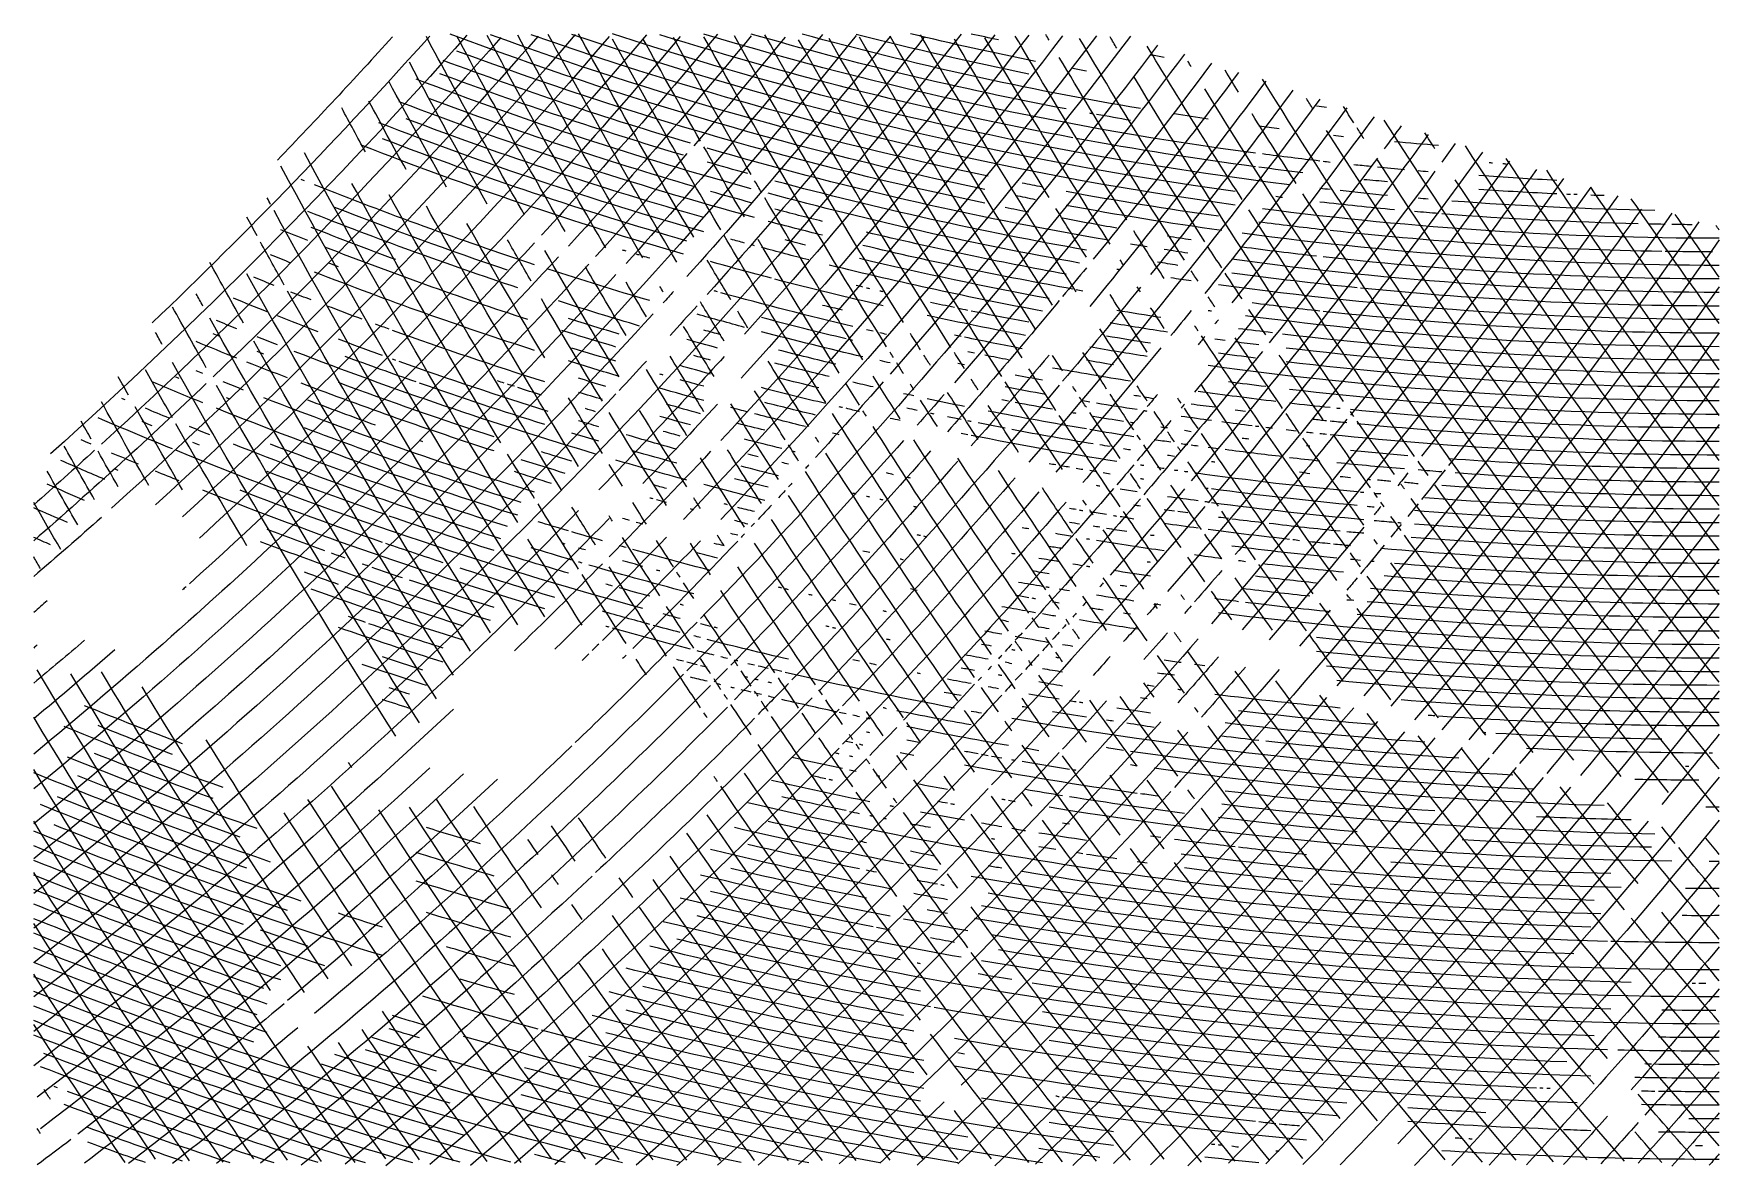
# Model space of a CAD drawing. Extents: x 0.1 to 49.9, y 0.1 to 33.5.
import ezdxf

# ---------------------------------------------------------------- set-up
doc = ezdxf.new("R2010")
doc.units = 0
doc.layers.get('0').update_dxf_attribs({"linetype": 'CONTINUOUS'})

msp = doc.modelspace()

# ---------------------------------------------------------------- linework, layer by layer
at = {"color": 1}
for points in [[(27.527135, 33.513566), (19.522104, 23.294627), (10.313194, 14.078996), (0.100099, 6.066511)], [(24.424076, 33.473526), (17.220405, 24.506011), (9.064649, 16.346899), (0.100099, 9.139538)], [(12.912729, 33.483536), (9.050755, 29.125445), (4.939839, 24.994475), (0.600592, 21.11134)], [(13.913715, 33.413467), (10.202239, 29.190473), (6.258945, 25.177002), (2.102072, 21.391617)], [(16.115886, 33.503556), (11.848005, 28.547971), (7.267479, 23.870485), (2.402368, 19.499751)], [(11.811643, 33.453507), (9.18777, 30.520921), (6.449626, 27.692618), (3.603552, 24.975149)], [(17.116873, 33.443497), (12.938972, 28.55365), (8.459142, 23.930064), (3.703651, 19.599849)], [(18.217958, 33.493546), (13.954688, 28.458427), (9.374192, 23.70073), (4.50444, 19.249504)], [(19.218945, 33.443497), (14.812256, 28.19462), (10.063932, 23.242319), (5.004934, 18.618884)], [(15.014801, 33.453507), (11.966528, 29.952403), (8.760033, 26.592264), (5.405328, 23.38358)], [(10.710558, 33.433487), (9.59646, 32.200103), (8.46185, 30.985404), (7.307203, 29.789895)], [(14.614406, 28.168297), (13.622027, 29.912958), (12.65431, 31.671533), (11.711545, 33.443497)], [(28.227826, 28.919037), (22.845661, 30.041582), (17.558111, 31.577649), (12.412235, 33.513566)], [(15.81559, 27.677813), (14.718031, 29.586343), (13.650183, 31.511807), (12.612433, 33.453507)], [(17.016774, 27.19734), (15.81354, 29.269435), (14.645554, 31.361798), (13.513321, 33.473526)], [(28.327924, 29.309422), (23.329136, 30.349619), (18.41162, 31.747933), (13.613419, 33.493546)], [(18.11786, 26.897044), (16.844094, 29.070258), (15.609346, 31.266108), (14.414209, 33.483536)], [(35.635127, 28.458583), (28.542876, 29.430263), (21.567163, 31.117178), (14.814603, 33.493546)], [(20.32003, 33.513566), (18.635292, 31.488131), (16.899696, 29.505546), (15.114899, 27.567705)], [(19.118846, 26.776925), (17.80982, 28.995638), (16.541689, 31.238228), (15.315097, 33.503556)], [(21.321017, 33.463517), (19.573795, 31.344659), (17.771402, 29.271907), (15.915689, 27.247389)], [(35.635127, 28.858978), (28.9623, 29.778523), (22.392644, 31.333789), (16.015788, 33.503556)], [(19.61934, 27.507646), (18.451868, 29.494095), (17.317262, 31.499679), (16.215985, 33.523576)], [(37.236706, 29.059175), (30.434083, 29.892295), (23.729039, 31.387519), (17.216972, 33.523576)], [(23.423089, 33.503556), (21.551499, 31.194158), (19.615497, 28.937714), (17.617366, 26.736885)], [(30.830391, 30.450546), (26.70248, 31.219562), (22.624463, 32.235723), (18.618353, 33.493546)], [(21.321017, 29.359471), (20.538401, 30.702118), (19.770929, 32.053536), (19.018748, 33.413467)], [(31.531082, 33.463517), (27.734769, 28.471087), (23.657501, 23.69868), (19.319044, 19.169427)], [(25.425063, 33.443497), (23.492016, 31.020353), (21.489203, 28.653696), (19.419142, 26.346501)], [(22.322004, 33.423477), (21.435373, 32.34051), (20.534406, 31.26936), (19.61934, 30.21031)], [(36.235719, 29.990093), (30.711775, 30.727651), (25.25568, 31.905899), (19.919636, 33.513566)], [(25.324964, 24.274458), (23.444744, 27.280488), (21.642368, 30.334513), (19.919636, 33.433487)], [(26.426049, 33.413467), (24.369123, 30.815796), (22.232672, 28.282098), (20.019734, 25.815978)], [(30.530095, 33.463517), (27.351864, 29.318055), (23.978056, 25.326272), (20.420129, 21.501725)], [(32.532068, 33.453507), (28.766499, 28.468235), (24.722765, 23.699302), (20.420129, 19.169427)], [(25.825457, 24.985159), (24.089645, 27.770883), (22.420855, 30.597814), (20.820524, 33.463517)], [(29.529108, 33.483536), (26.830796, 29.990251), (23.992349, 26.60749), (21.020721, 23.343541)], [(28.528122, 33.493546), (26.164263, 30.457447), (23.693614, 27.506022), (21.12082, 24.644824)], [(30.630194, 31.301385), (27.494869, 31.895707), (24.38853, 32.633881), (21.321017, 33.513566)], [(27.226839, 24.254439), (25.311056, 27.285368), (23.47528, 30.366135), (21.721412, 33.493546)], [(32.832364, 31.311395), (29.461485, 31.880018), (26.120783, 32.614972), (22.822497, 33.513566)], [(29.529108, 32.332402), (27.817806, 32.679577), (26.115582, 33.070087), (24.424076, 33.503556)], [(29.729306, 24.794972), (27.922851, 27.627453), (26.187269, 30.504514), (24.524175, 33.423477)], [(30.229799, 25.505672), (28.567341, 28.117666), (26.965336, 30.767648), (25.425063, 33.453507)], [(29.729306, 32.702767), (28.489817, 32.953588), (27.255056, 33.227238), (26.025655, 33.523576)], [(30.93049, 25.896057), (29.339746, 28.394252), (27.804524, 30.927369), (26.325951, 33.493546)], [(28.62822, 33.343398), (28.361065, 33.399054), (28.094133, 33.455778), (27.827431, 33.513566)], [(31.931476, 27.307448), (30.660604, 29.317161), (29.425856, 31.34949), (28.227826, 33.403457)], [(32.43197, 28.018149), (31.301882, 29.812149), (30.200655, 31.624168), (29.128714, 33.453507)], [(30.1297, 33.333388), (30.096306, 33.390094), (30.062939, 33.446817), (30.029602, 33.503556)], [(32.131674, 33.093151), (32.064827, 33.206529), (31.998094, 33.319975), (31.931476, 33.433487)], [(28.227826, 28.518642), (22.916581, 29.619959), (17.696487, 31.122409), (12.612433, 33.013073)], [(20.420129, 27.727862), (19.323286, 29.589677), (18.255438, 31.468422), (17.216972, 33.363418)], [(19.819537, 30.350448), (19.243861, 31.35668), (18.676616, 32.367712), (18.11786, 33.383438)], [(34.133647, 32.922984), (29.732247, 27.053849), (24.950613, 21.479734), (19.819537, 16.236535)], [(28.728319, 23.39359), (26.632167, 26.652425), (24.629379, 29.970376), (22.722399, 33.343398)], [(29.328911, 23.944133), (27.341893, 27.03831), (25.439316, 30.185906), (23.623287, 33.383438)], [(33.332858, 33.18324), (30.819467, 29.845578), (28.181679, 26.603435), (25.425063, 23.463659)], [(30.1297, 28.6788), (29.174156, 30.227502), (28.239814, 31.789187), (27.326937, 33.363418)], [(34.734239, 27.377517), (33.463858, 29.357173), (32.229109, 31.359469), (31.030588, 33.383438)], [(35.835325, 28.62875), (34.880531, 30.124083), (33.946189, 31.632377), (33.032562, 33.153211)], [(13.513321, 28.488613), (12.730308, 29.878043), (11.962837, 31.276175), (11.211051, 32.682747)], [(19.519241, 30.290389), (17.055158, 31.017118), (14.617865, 31.831775), (12.212038, 32.732796)], [(34.934437, 32.652717), (32.5128, 29.412689), (29.975325, 26.260877), (27.326937, 23.203403)], [(34.133647, 26.826974), (32.863514, 28.803412), (31.628767, 30.802367), (30.429996, 32.822885)], [(31.230786, 32.41248), (31.097268, 32.438909), (30.963803, 32.465602), (30.830391, 32.492559)], [(33.533055, 32.822885), (33.399544, 32.845976), (33.266079, 32.869332), (33.13266, 32.892954)], [(34.333845, 32.542609), (34.300449, 32.599314), (34.267083, 32.656037), (34.233746, 32.712776)], [(35.735226, 31.791869), (35.601333, 32.008485), (35.467868, 32.225366), (35.334831, 32.44251)], [(12.312137, 28.989106), (11.736359, 30.022098), (11.169114, 31.059823), (10.610459, 32.102175)], [(21.321017, 28.939057), (17.967697, 29.860693), (14.660624, 30.943008), (11.411249, 32.182254)], [(19.319044, 29.930033), (16.889144, 30.649439), (14.48529, 31.454062), (12.111939, 32.342411)], [(36.536015, 32.122194), (34.856339, 29.860597), (33.12076, 27.641059), (31.330884, 25.465633)], [(35.735226, 32.382451), (34.338719, 30.511163), (32.903665, 28.668953), (31.430983, 26.857004)], [(38.838285, 22.65286), (36.676427, 25.794888), (34.606838, 28.999413), (32.632167, 32.262332)], [(49.949237, 13.073417), (45.061575, 19.163188), (40.548805, 25.54458), (36.435917, 32.182254)], [(11.110953, 29.509619), (10.740332, 30.181654), (10.373298, 30.855661), (10.009867, 31.531612)], [(21.421116, 28.088218), (17.862169, 29.051354), (14.354231, 30.19394), (10.910755, 31.511592)], [(19.61934, 29.009126), (16.985051, 29.774668), (14.380628, 30.63947), (11.811643, 31.601681)], [(38.137594, 31.591671), (35.412541, 27.901293), (32.540744, 24.321564), (29.529108, 20.861094)], [(37.336805, 31.851928), (35.972087, 30.008792), (34.570422, 28.193302), (33.13266, 26.40656)], [(49.949237, 10.530911), (44.402011, 17.300269), (39.318756, 24.436892), (34.734239, 31.891967)], [(37.937397, 31.291375), (37.870559, 31.398082), (37.803827, 31.504854), (37.737199, 31.611691)], [(9.909769, 30.030132), (9.674726, 30.463095), (9.441161, 30.896858), (9.209078, 31.331415)], [(19.919636, 28.088218), (16.943493, 28.937822), (14.004636, 29.912988), (11.110953, 31.011099)], [(31.430983, 31.151237), (31.397614, 31.157894), (31.364247, 31.164567), (31.330884, 31.171257)], [(32.532068, 30.96105), (32.198115, 31.019479), (31.864449, 31.079539), (31.531082, 31.141227)], [(34.834338, 31.001089), (34.500433, 31.04951), (34.166767, 31.09956), (33.833351, 31.151237)], [(38.938383, 31.331415), (37.57376, 29.475065), (36.172098, 27.646229), (34.734239, 25.846008)], [(39.739173, 31.071158), (38.374597, 29.2082), (36.972936, 27.372691), (35.535029, 25.565731)], [(37.436903, 29.099214), (36.99885, 29.78049), (36.56508, 30.464511), (36.135621, 31.151237)], [(38.337791, 31.341425), (38.237673, 31.354624), (38.137574, 31.36797), (38.037495, 31.381464)], [(39.138581, 30.890981), (39.038245, 31.05099), (38.938146, 31.211148), (38.838285, 31.371454)], [(49.949237, 16.947235), (46.436526, 21.470259), (43.1299, 26.149636), (40.039469, 30.97106)], [(19.919636, 27.667803), (16.668701, 28.594121), (13.462147, 29.669653), (10.310163, 30.890981)], [(19.419142, 27.397537), (16.374227, 28.27556), (13.368489, 29.284153), (10.410262, 30.420517)], [(36.235719, 29.589698), (34.460423, 29.824646), (32.691433, 30.105014), (30.93049, 30.430527)], [(36.93641, 30.710803), (36.736135, 30.736911), (36.535937, 30.763604), (36.335818, 30.790882)], [(41.340752, 30.540635), (39.81817, 28.454139), (38.249573, 26.401613), (36.636114, 24.384567)], [(49.949237, 14.35468), (45.797545, 19.584205), (41.921785, 25.026975), (38.337791, 30.660754)], [(38.838285, 30.480576), (38.738167, 30.493776), (38.638068, 30.507123), (38.537989, 30.520616)], [(39.438877, 30.420517), (39.372039, 30.527223), (39.305306, 30.633995), (39.238679, 30.740833)], [(40.539962, 30.800892), (40.373682, 30.573597), (40.20685, 30.346706), (40.039469, 30.120221)], [(41.540949, 30.120221), (41.440619, 30.276895), (41.34052, 30.433716), (41.240653, 30.590685)], [(14.414209, 19.079337), (12.207368, 22.65808), (10.104417, 26.299855), (8.107992, 30.000102)], [(19.319044, 27.007152), (16.102385, 27.934149), (12.929345, 29.006302), (9.80967, 30.22032)], [(19.419142, 29.980083), (18.531343, 28.954199), (17.630381, 27.939782), (16.716478, 26.937083)], [(21.12082, 28.108238), (20.716448, 28.796605), (20.316047, 29.487298), (19.919636, 30.18028)], [(31.831378, 27.427566), (27.846372, 28.109391), (23.902916, 29.015049), (20.019734, 30.140241)], [(42.94233, 30.020122), (40.369298, 26.4672), (37.664757, 23.011398), (34.834338, 19.65991)], [(38.137594, 29.759866), (37.569803, 29.82528), (37.002558, 29.895352), (36.435917, 29.970073)], [(41.641048, 30.22032), (41.20706, 30.254291), (40.77329, 30.290994), (40.339765, 30.330428)], [(42.141541, 30.280379), (42.008432, 30.096606), (41.874966, 29.913091), (41.741146, 29.729836)], [(49.949237, 19.579831), (47.325213, 23.035896), (44.821255, 26.5815), (42.441837, 30.21031)], [(15.214998, 16.286584), (12.456629, 20.634469), (9.852445, 25.078275), (7.407302, 29.609718)], [(21.220918, 29.389501), (20.819872, 29.500633), (20.419471, 29.61408), (20.019734, 29.729836)], [(43.74312, 29.759866), (40.569268, 25.366792), (37.195739, 21.121491), (33.633154, 17.037324)], [(41.540949, 29.45957), (39.240304, 26.331122), (36.836617, 23.279774), (34.333845, 20.310551)], [(39.839272, 29.849954), (38.095893, 27.499302), (36.293545, 25.192963), (34.433943, 22.933136)], [(37.637101, 29.409521), (37.202989, 29.463529), (36.76922, 29.520253), (36.335818, 29.579688)], [(38.43789, 29.719826), (38.371148, 29.729771), (38.304415, 29.739781), (38.237693, 29.749856)], [(44.543909, 29.509619), (42.770913, 27.044045), (40.935171, 24.624203), (39.038482, 22.252465)], [(39.639074, 29.599708), (39.472203, 29.615989), (39.305372, 29.632672), (39.138581, 29.649757)], [(49.949237, 15.645952), (46.366046, 20.207951), (42.99256, 24.930832), (39.839272, 29.799905)], [(40.640061, 29.499609), (40.373029, 29.525274), (40.106098, 29.551967), (39.839272, 29.579688)], [(41.340752, 29.43955), (41.240639, 29.449415), (41.14054, 29.459425), (41.040456, 29.46958)], [(43.242626, 29.699806), (43.209259, 29.703127), (43.175892, 29.706464), (43.142528, 29.709817)], [(43.643021, 29.669777), (43.609653, 29.673097), (43.576287, 29.676434), (43.542922, 29.679787)], [(49.949237, 20.911143), (47.760966, 23.825584), (45.658003, 26.803113), (43.643021, 29.839945)], [(49.949237, 22.242455), (48.190528, 24.617488), (46.488373, 27.033881), (44.844205, 29.489599)], [(8.107992, 29.179293), (8.07462, 29.192624), (8.041254, 29.20597), (8.007894, 29.219333)], [(14.914702, 26.696847), (12.722182, 27.417372), (10.552351, 28.205187), (8.408288, 29.059175)], [(13.913715, 21.431656), (12.393773, 23.957387), (10.925356, 26.513768), (9.509374, 29.099214)], [(21.621313, 28.838958), (21.554473, 28.952339), (21.48774, 29.065784), (21.421116, 29.179293)], [(31.230786, 27.12727), (28.132845, 27.673632), (25.060229, 28.354951), (22.021708, 29.169283)], [(29.929503, 28.989106), (29.729191, 29.02857), (29.528993, 29.068609), (29.328911, 29.109224)], [(45.344698, 29.249362), (42.082342, 24.701339), (38.608437, 20.308853), (34.934437, 16.086387)], [(46.145488, 28.989106), (42.912753, 24.471183), (39.47234, 20.105533), (35.835325, 15.906209)], [(38.43789, 28.919037), (38.337777, 28.928903), (38.237678, 28.938913), (38.137594, 28.949066)], [(40.139568, 29.149264), (39.905938, 29.168501), (39.672373, 29.18852), (39.438877, 29.209323)], [(49.949237, 18.258528), (47.217841, 21.815203), (44.613634, 25.467771), (42.141541, 29.209323)], [(45.144501, 29.189303), (44.376586, 29.227545), (43.609116, 29.274261), (42.842232, 29.329441)], [(45.144501, 28.788909), (44.376624, 28.823849), (43.609155, 28.867227), (42.842232, 28.919037)], [(49.949237, 23.593788), (48.649535, 25.369606), (47.381419, 27.168328), (46.145488, 28.989106)], [(7.107006, 28.478602), (7.073609, 28.541982), (7.040242, 28.605378), (7.006907, 28.66879)], [(15.715492, 20.020266), (13.94599, 22.892982), (12.243848, 25.806648), (10.610459, 28.758879)], [(16.215985, 20.730965), (14.661641, 23.265526), (13.15984, 25.831936), (11.711545, 28.428553)], [(21.321017, 28.528652), (20.919996, 28.63647), (20.519595, 28.74658), (20.119833, 28.858978)], [(24.624273, 23.884073), (23.635137, 25.465825), (22.667428, 27.060877), (21.721412, 28.66879)], [(31.030588, 26.746896), (27.932444, 27.300362), (24.859846, 27.988357), (21.821511, 28.808928)], [(29.729306, 28.618741), (29.528994, 28.658207), (29.328796, 28.698246), (29.128714, 28.738859)], [(35.134634, 28.128257), (33.628107, 28.339633), (32.126283, 28.583262), (30.630194, 28.858978)], [(35.234733, 27.707843), (33.694683, 27.921241), (32.159471, 28.16821), (30.630194, 28.448573)], [(37.036509, 28.6788), (36.969767, 28.688746), (36.903034, 28.698756), (36.836311, 28.70883)], [(49.949237, 11.792153), (45.540564, 17.230703), (41.430467, 22.904642), (37.637101, 28.788909)], [(40.339765, 28.318445), (39.604924, 28.387497), (38.870827, 28.464243), (38.137594, 28.548672)], [(40.139568, 28.738859), (39.672111, 28.785782), (39.204973, 28.835832), (38.738186, 28.889007)], [(41.340752, 28.638761), (41.240643, 28.645291), (41.140545, 28.651964), (41.040456, 28.65878)], [(46.946277, 28.728849), (45.079746, 26.115149), (43.143816, 23.551711), (41.140554, 21.041271)], [(48.047363, 28.298425), (46.04313, 28.334667), (44.04034, 28.42813), (42.041442, 28.578701)], [(45.544896, 28.768889), (45.511528, 28.772209), (45.478162, 28.775546), (45.444797, 28.778899)], [(45.745093, 28.768889), (45.711727, 28.768873), (45.678361, 28.768873), (45.644994, 28.768889)], [(46.545883, 28.738859), (46.412411, 28.741941), (46.278946, 28.745278), (46.145488, 28.748869)], [(49.949237, 24.95513), (49.066743, 26.175725), (48.199156, 27.40703), (47.346672, 28.64877)], [(6.706611, 27.547685), (6.606252, 27.731057), (6.506153, 27.914571), (6.406315, 28.098228)], [(14.414209, 16.056357), (11.880573, 20.058332), (9.47695, 24.141153), (7.207104, 28.298425)], [(14.414209, 26.016175), (12.324066, 26.706476), (10.254482, 27.457535), (8.208091, 28.268395)], [(14.113913, 26.536688), (12.397635, 27.112947), (10.695466, 27.730401), (9.00888, 28.388514)], [(15.214998, 23.944133), (14.433449, 25.260538), (13.665982, 26.585253), (12.912729, 27.91805)], [(23.423089, 27.567705), (22.888203, 27.700467), (22.354328, 27.837272), (21.821511, 27.978109)], [(23.423089, 27.978109), (22.955169, 28.095123), (22.488032, 28.215244), (22.021708, 28.338465)], [(48.547856, 28.218346), (41.324358, 18.033325), (33.072888, 8.617928), (23.923583, 0.120648)], [(29.529108, 28.248376), (29.29539, 28.294311), (29.061825, 28.341024), (28.828418, 28.388514)], [(31.230786, 26.917063), (30.928447, 27.396257), (30.628148, 27.876736), (30.329898, 28.358484)], [(32.131674, 27.777912), (31.597088, 27.870623), (31.063213, 27.967388), (30.530095, 28.068198)], [(40.940357, 21.031261), (39.2509, 23.423184), (37.61554, 25.852861), (36.035522, 28.318445)], [(38.237693, 27.727862), (37.603057, 27.798902), (36.969073, 27.875647), (36.335818, 27.95809)], [(49.949237, 27.477616), (45.430849, 27.479878), (40.91722, 27.770757), (36.435917, 28.348474)], [(49.348645, 27.968099), (45.99795, 23.229664), (42.423724, 18.653318), (38.638087, 14.254581)], [(41.641048, 28.208336), (41.407418, 28.227579), (41.173853, 28.247599), (40.940357, 28.268395)], [(47.546869, 27.90804), (45.609333, 27.951562), (43.67336, 28.04836), (41.741146, 28.198326)], [(47.646968, 28.338465), (45.811475, 25.763335), (43.90895, 23.236648), (41.941344, 20.760995)], [(49.949237, 26.326481), (49.511696, 26.941091), (49.077927, 27.558378), (48.647955, 28.178306)], [(8.208091, 27.407547), (7.940759, 27.51331), (7.673827, 27.620082), (7.407302, 27.727862)], [(10.810657, 26.846995), (9.972799, 27.154143), (9.138585, 27.471144), (8.30819, 27.797932)], [(14.814603, 26.206363), (14.579703, 26.612662), (14.346138, 27.019732), (14.113913, 27.427566)], [(23.523188, 22.62283), (22.499472, 24.253846), (21.498389, 25.898959), (20.520228, 27.557695)], [(21.12082, 27.337478), (20.987286, 27.373929), (20.853821, 27.410632), (20.720425, 27.447586)], [(23.923583, 23.493689), (23.10821, 24.799379), (22.307371, 26.11409), (21.521215, 27.437577)], [(22.922596, 27.277418), (22.722258, 27.326903), (22.52206, 27.376952), (22.322004, 27.427566)], [(30.630194, 26.41657), (28.650499, 26.775678), (26.681136, 27.189579), (24.724372, 27.657794)], [(33.533055, 26.286441), (33.230773, 26.755635), (32.930474, 27.226103), (32.632167, 27.697833)], [(34.333845, 27.427566), (34.10016, 27.463497), (33.866595, 27.5002), (33.633154, 27.537675)], [(49.949237, 26.676826), (45.228765, 26.681853), (40.513808, 26.999528), (35.835325, 27.627764)], [(48.24756, 27.087231), (44.969861, 27.143023), (41.696486, 27.350114), (38.43789, 27.707843)], [(49.949237, 27.427566), (46.656582, 22.775939), (43.149339, 18.279987), (39.438877, 13.954285)], [(48.347659, 27.888021), (48.18082, 27.890962), (48.013988, 27.894299), (47.847165, 27.89803)], [(49.148448, 27.87801), (48.948242, 27.880778), (48.748043, 27.884115), (48.547856, 27.888021)], [(49.949237, 27.717853), (49.915849, 27.76455), (49.882483, 27.811263), (49.849139, 27.857991)], [(15.615393, 26.927073), (10.784351, 21.681248), (5.600513, 16.771652), (0.100099, 12.232588)], [(14.914702, 27.347488), (11.66718, 23.833242), (8.260248, 20.469732), (4.704638, 17.267552)], [(7.5074, 26.096255), (7.272443, 26.519236), (7.038879, 26.942989), (6.80671, 27.367507)], [(7.707598, 26.746896), (7.507175, 26.826411), (7.306977, 26.90649), (7.107006, 26.987132)], [(14.714505, 25.075248), (12.692968, 25.7332), (10.690213, 26.447516), (8.708584, 27.217359)], [(17.417169, 23.38358), (16.670491, 24.620653), (15.936396, 25.865277), (15.214998, 27.117261)], [(17.617366, 27.097241), (17.583995, 27.107235), (17.550629, 27.117245), (17.517268, 27.12727)], [(18.017761, 26.977122), (17.98439, 26.987117), (17.951024, 26.997127), (17.917662, 27.007152)], [(18.318057, 26.887033), (18.251306, 26.906991), (18.184573, 26.927011), (18.11786, 26.947093)], [(21.421116, 27.257399), (21.387745, 27.267393), (21.354379, 27.277403), (21.321017, 27.287429)], [(23.022695, 26.836984), (22.55476, 26.957363), (22.087623, 27.080821), (21.621313, 27.20735)], [(30.830391, 25.976136), (28.749637, 26.346472), (26.680061, 26.777078), (24.624273, 27.267409)], [(33.032562, 27.227369), (32.865668, 27.25367), (32.698837, 27.280363), (32.532068, 27.307448)], [(34.233746, 27.037181), (34.000062, 27.073115), (33.766497, 27.109818), (33.533055, 27.14729)], [(35.234733, 26.606758), (35.10089, 26.810044), (34.967425, 27.013578), (34.834338, 27.217359)], [(38.037495, 26.947093), (37.302527, 27.029591), (36.568431, 27.119684), (35.835325, 27.217359)], [(49.949237, 26.276432), (46.036446, 26.279625), (42.126759, 26.49683), (38.237693, 26.927073)], [(49.74904, 27.077221), (49.281896, 27.077484), (48.814759, 27.080821), (48.347659, 27.087231)], [(16.516281, 26.716866), (11.422962, 21.158521), (5.93677, 15.973401), (0.100099, 11.201572)], [(6.306216, 24.965139), (5.969771, 25.564181), (5.636105, 26.164779), (5.30523, 26.766915)], [(13.012827, 15.275588), (10.702315, 18.927321), (8.4992, 22.645911), (6.406315, 26.42658)], [(14.914702, 24.16435), (12.723225, 24.86976), (10.553441, 25.640867), (8.408288, 26.476629)], [(9.108979, 26.636787), (9.008829, 26.67335), (8.908731, 26.710053), (8.808683, 26.746896)], [(18.318057, 25.6358), (17.312783, 25.932105), (16.311699, 26.242441), (15.315097, 26.566718)], [(17.617366, 24.604784), (17.213215, 25.279891), (16.812814, 25.957235), (16.416182, 26.636787)], [(20.720425, 25.65582), (20.48559, 26.045443), (20.252025, 26.43583), (20.019734, 26.826974)], [(21.921609, 26.296452), (21.319651, 26.454887), (20.719038, 26.618387), (20.119833, 26.786935)], [(29.929503, 25.325494), (27.814585, 25.717582), (25.711611, 26.171557), (23.623287, 26.686836)], [(30.1297, 25.69586), (28.251229, 26.040722), (26.382083, 26.434577), (24.524175, 26.877024)], [(31.230786, 26.606758), (30.998146, 26.322386), (30.764581, 26.038771), (30.530095, 25.755919)], [(32.231772, 26.546699), (32.198405, 26.55002), (32.165038, 26.553356), (32.131674, 26.556708)], [(32.331871, 26.676826), (32.29848, 26.730196), (32.265113, 26.783582), (32.231772, 26.836984)], [(33.93345, 26.676826), (33.733159, 26.709629), (33.532961, 26.742995), (33.332858, 26.776925)], [(34.534042, 26.206363), (34.467213, 26.309736), (34.40048, 26.413171), (34.333845, 26.516669)], [(35.835325, 25.685849), (35.667906, 25.939046), (35.501075, 26.19263), (35.334831, 26.4466)], [(49.949237, 25.876037), (45.127961, 25.880044), (40.312394, 26.20777), (35.535029, 26.857004)], [(39.238679, 26.016175), (38.001747, 26.138348), (36.767013, 26.281844), (35.535029, 26.4466)], [(17.31707, 26.40656), (11.991602, 20.572186), (6.236505, 15.144995), (0.100099, 10.170556)], [(7.207104, 26.086244), (7.006684, 26.165763), (6.806485, 26.245843), (6.606512, 26.326481)], [(18.217958, 25.155327), (18.01681, 25.495102), (17.816612, 25.835439), (17.617366, 26.176333)], [(18.718452, 25.886047), (18.685059, 25.942754), (18.651693, 25.999477), (18.618353, 26.056215)], [(20.32003, 25.896057), (20.28666, 25.906051), (20.253293, 25.916061), (20.219932, 25.926086)], [(25.224865, 25.485652), (24.153337, 25.730024), (23.0855, 25.990309), (22.021708, 26.266422)], [(24.624273, 26.036195), (24.557525, 26.052816), (24.490793, 26.069499), (24.424076, 26.086244)], [(24.824471, 25.986145), (24.791101, 25.992803), (24.757735, 25.999477), (24.724372, 26.006166)], [(32.832364, 26.036195), (32.07476, 25.100534), (31.307294, 24.172901), (30.530095, 23.253452)], [(31.130687, 25.916077), (31.063942, 25.929361), (30.99721, 25.942707), (30.93049, 25.956116)], [(32.832364, 25.896057), (32.798976, 25.946091), (32.765609, 25.996141), (32.732266, 26.046205)], [(34.333845, 26.216373), (34.133564, 26.245842), (33.933365, 26.275872), (33.733253, 26.306462)], [(49.949237, 25.075248), (44.993286, 25.080195), (40.043495, 25.424674), (35.134634, 26.106264)], [(49.949237, 25.475642), (46.405861, 25.478489), (42.864766, 25.655543), (39.338778, 26.006166)], [(49.949237, 26.046205), (46.890422, 21.779262), (43.650953, 17.644764), (40.239666, 13.653989)], [(5.205131, 23.653847), (4.868732, 24.249569), (4.535066, 24.846831), (4.204144, 25.445613)], [(5.105032, 25.475642), (5.038189, 25.595699), (4.971456, 25.715817), (4.904835, 25.835997)], [(7.006907, 25.305475), (6.672629, 25.437395), (6.338963, 25.570862), (6.00592, 25.70587)], [(13.613419, 15.816122), (11.522126, 19.128851), (9.519443, 22.496697), (7.607499, 25.916077)], [(8.30819, 25.65582), (8.10778, 25.732006), (7.907581, 25.808748), (7.707598, 25.886047)], [(9.80967, 25.085257), (9.475423, 25.210505), (9.141757, 25.337298), (8.808683, 25.465633)], [(16.916676, 22.66287), (16.307816, 23.665579), (15.707204, 24.673273), (15.114899, 25.685849)], [(18.017761, 24.88506), (17.214257, 25.123079), (16.413418, 25.370004), (15.615393, 25.62579)], [(19.018748, 25.906067), (18.918809, 25.79248), (18.818711, 25.679035), (18.718452, 25.565731)], [(19.719438, 25.485652), (19.453593, 25.191046), (19.186661, 24.897421), (18.918649, 24.604784)], [(20.520228, 24.434616), (20.285416, 24.82091), (20.051851, 25.20796), (19.819537, 25.595761)], [(24.323977, 24.87505), (23.016845, 25.181889), (21.715351, 25.512268), (20.420129, 25.866027)], [(24.023681, 25.355524), (23.823355, 25.401682), (23.623157, 25.448395), (23.423089, 25.495663)], [(25.224865, 25.896057), (25.191496, 25.902715), (25.15813, 25.909388), (25.124767, 25.916077)], [(27.326937, 25.435603), (27.093224, 25.48156), (26.859659, 25.528273), (26.626247, 25.575741)], [(30.429996, 25.6358), (29.348381, 24.328051), (28.247172, 23.036632), (27.12674, 21.761982)], [(33.032562, 24.114301), (32.662659, 24.679661), (32.295625, 25.246894), (31.931476, 25.815978)], [(33.533055, 24.814991), (33.399217, 25.01828), (33.265752, 25.221814), (33.13266, 25.425593)], [(35.034535, 25.445613), (34.967711, 25.545651), (34.900979, 25.64575), (34.834338, 25.745909)], [(38.137594, 25.325494), (37.469543, 25.399394), (36.80219, 25.479476), (36.135621, 25.565731)], [(18.418156, 25.245416), (12.770726, 19.061838), (6.645832, 13.331882), (0.100099, 8.108524)], [(12.011841, 13.864198), (9.66663, 17.548089), (7.430128, 21.30007), (5.30523, 25.115287)], [(6.106019, 24.804982), (5.905601, 24.884508), (5.705403, 24.964588), (5.505427, 25.045219)], [(8.508387, 24.714893), (8.107127, 24.869496), (7.706727, 25.02632), (7.307203, 25.185356)], [(10.610459, 24.794972), (10.476909, 24.84144), (10.343444, 24.888152), (10.210065, 24.935109)], [(17.417169, 24.644824), (16.915622, 24.79485), (16.415116, 24.948339), (15.915689, 25.105278)], [(21.12082, 24.845021), (20.652856, 24.972128), (20.185719, 25.102259), (19.719438, 25.235405)], [(21.220918, 24.825001), (21.120587, 24.991692), (21.020489, 25.158524), (20.920622, 25.325494)], [(24.12378, 24.504686), (23.287233, 24.705285), (22.453022, 24.915505), (21.621313, 25.135307)], [(29.42901, 24.604784), (28.458803, 24.788713), (27.491096, 24.985592), (26.526148, 25.195367)], [(27.727332, 25.345515), (27.627206, 25.365396), (27.527107, 25.385415), (27.427036, 25.405574)], [(29.529108, 24.995169), (28.961028, 25.100827), (28.393784, 25.210939), (27.827431, 25.325494)], [(33.633154, 24.704883), (33.065232, 24.790532), (32.497989, 24.880624), (31.931476, 24.975149)], [(33.432956, 25.135307), (32.998779, 25.202769), (32.56501, 25.27284), (32.131674, 25.345515)], [(34.333845, 25.345515), (34.13433, 25.098052), (33.934132, 24.851141), (33.733253, 24.604784)], [(34.934437, 25.325494), (34.901069, 25.328816), (34.867703, 25.332152), (34.834338, 25.335504)], [(35.134634, 25.065238), (35.101286, 25.025184), (35.06792, 24.985144), (35.034535, 24.94512)], [(49.949237, 24.274458), (45.26327, 24.277394), (40.582341, 24.581655), (35.935423, 25.185356)], [(36.536015, 24.624804), (36.36861, 24.874667), (36.201779, 25.124914), (36.035522, 25.375544)], [(49.949237, 24.674853), (46.036716, 24.677872), (42.127199, 24.891726), (38.237693, 25.315485)], [(3.903848, 24.334517), (3.837006, 24.454575), (3.770273, 24.574693), (3.703651, 24.694873)], [(5.605526, 24.574754), (5.538769, 24.601386), (5.472036, 24.628079), (5.405328, 24.654834)], [(12.512334, 14.564888), (10.458902, 17.803292), (8.489635, 21.094303), (6.606512, 24.434616)], [(7.307203, 24.324508), (7.106785, 24.404034), (6.906587, 24.484114), (6.706611, 24.564745)], [(10.410262, 24.014202), (9.975551, 24.171776), (9.541783, 24.331937), (9.108979, 24.494676)], [(15.214998, 23.233432), (13.703256, 23.709696), (12.201459, 24.216969), (10.710558, 24.754932)], [(17.31707, 24.264449), (16.782018, 24.424023), (16.248144, 24.587522), (15.715492, 24.754932)], [(20.219932, 23.39359), (19.917608, 23.886174), (19.61731, 24.379999), (19.319044, 24.87505)], [(20.32003, 24.234419), (20.019392, 24.316595), (19.719093, 24.400011), (19.419142, 24.484665)], [(20.420129, 24.624804), (20.253191, 24.671132), (20.086359, 24.717845), (19.919636, 24.764942)], [(24.624273, 23.974162), (23.61994, 24.207301), (22.618859, 24.454235), (21.621313, 24.714893)], [(24.323977, 24.454636), (24.290606, 24.46463), (24.25724, 24.47464), (24.223879, 24.484665)], [(24.924569, 24.734912), (24.857825, 24.748198), (24.791092, 24.761544), (24.724372, 24.774952)], [(25.324964, 24.634813), (25.258216, 24.651435), (25.191484, 24.668118), (25.124767, 24.684863)], [(26.325951, 24.184369), (26.225631, 24.344389), (26.125532, 24.504547), (26.025655, 24.664843)], [(27.527135, 24.574754), (27.46039, 24.58804), (27.393658, 24.601386), (27.326937, 24.614794)], [(29.328911, 24.214399), (28.760809, 24.323421), (28.193566, 24.43687), (27.627234, 24.554735)], [(32.632167, 23.263462), (32.296153, 23.77577), (31.962487, 24.289616), (31.63118, 24.804982)], [(33.13266, 24.374557), (32.698486, 24.442038), (32.264717, 24.512109), (31.831378, 24.584764)], [(34.534042, 24.744922), (34.500653, 24.794957), (34.467287, 24.845006), (34.433943, 24.89507)], [(34.734239, 24.574754), (34.667584, 24.491277), (34.600851, 24.407861), (34.534042, 24.324508)], [(38.938383, 18.318588), (37.463599, 20.382909), (36.028587, 22.475357), (34.634141, 24.594774)], [(35.334831, 24.454636), (35.234714, 24.467845), (35.134616, 24.481192), (35.034535, 24.494676)], [(37.036509, 22.442653), (36.564938, 23.13702), (36.097802, 23.834388), (35.635127, 24.534715)], [(36.736213, 24.684863), (36.402368, 24.723369), (36.068702, 24.763409), (35.735226, 24.804982)], [(49.949237, 23.874064), (45.633581, 23.876782), (41.321845, 24.134149), (37.036509, 24.644824)], [(49.949237, 24.684863), (47.097285, 20.754584), (44.092007, 16.93788), (40.940357, 13.243584)], [(6.106019, 23.934123), (5.704729, 24.095417), (5.304329, 24.258914), (4.904835, 24.424606)], [(6.906808, 24.054242), (6.840051, 24.080873), (6.773319, 24.107566), (6.706611, 24.13432)], [(16.716478, 21.101331), (13.707513, 21.992763), (10.735528, 23.004574), (7.807696, 24.13432)], [(11.411249, 23.233432), (10.708185, 23.476984), (10.007462, 23.727242), (9.309177, 23.984172)], [(17.31707, 23.844034), (16.882541, 23.971588), (16.448773, 24.101719), (16.015788, 24.234419)], [(20.520228, 23.984172), (19.307587, 22.649138), (18.072866, 21.334328), (16.816577, 20.040285)], [(19.919636, 22.352564), (19.583492, 22.898253), (19.249826, 23.445465), (18.918649, 23.994182)], [(20.119833, 23.874064), (19.952895, 23.920395), (19.786064, 23.967108), (19.61934, 24.014202)], [(23.823484, 23.753946), (23.255179, 23.889679), (22.687936, 24.029821), (22.121807, 24.17436)], [(25.525161, 23.954143), (25.491771, 24.007513), (25.458404, 24.060899), (25.425063, 24.114301)], [(26.626247, 23.713906), (26.559421, 23.817281), (26.492689, 23.920716), (26.426049, 24.024212)], [(27.627234, 23.623817), (27.526913, 23.783836), (27.426814, 23.943994), (27.326937, 24.104291)], [(27.92753, 24.084271), (27.860785, 24.097556), (27.794052, 24.110903), (27.727332, 24.12431)], [(30.1297, 24.024212), (29.371586, 23.122049), (28.604122, 22.227786), (27.827431, 21.341567)], [(28.928516, 23.884073), (28.694804, 23.930039), (28.461239, 23.976752), (28.227826, 24.024212)], [(30.530095, 23.553748), (30.429788, 23.707097), (30.329689, 23.860581), (30.229799, 24.014202)], [(33.432956, 24.244429), (32.41579, 23.002177), (31.381336, 21.77418), (30.329898, 20.560798)], [(31.831378, 23.023225), (31.596662, 23.382832), (31.363097, 23.74319), (31.130687, 24.104291)], [(33.032562, 23.984172), (32.464618, 24.073186), (31.897375, 24.166614), (31.330884, 24.264449)], [(36.435917, 24.13432), (35.290337, 22.704675), (34.122375, 21.293109), (32.932463, 19.900145)], [(36.235719, 23.934123), (35.868442, 23.982326), (35.501408, 24.032376), (35.134634, 24.084271)], [(36.335818, 24.324508), (36.102159, 24.353788), (35.868594, 24.383818), (35.635127, 24.414597)], [(38.237693, 22.112327), (37.800187, 22.747065), (37.366419, 23.384371), (36.93641, 24.024212)], [(49.949237, 23.473669), (45.667202, 23.4779), (41.389058, 23.731914), (37.136607, 24.234419)], [(4.204144, 22.172386), (3.935501, 22.645219), (3.668569, 23.119023), (3.403355, 23.593788)], [(10.810657, 12.763112), (8.503511, 16.379567), (6.300436, 20.061372), (4.204144, 23.803995)], [(5.105032, 23.483679), (5.038276, 23.510311), (4.971543, 23.537004), (4.904835, 23.563758)], [(7.607499, 23.353551), (7.206272, 23.504854), (6.805871, 23.658341), (6.406315, 23.814005)], [(10.810657, 23.864054), (10.777284, 23.877385), (10.743918, 23.890732), (10.710558, 23.904094)], [(15.315097, 22.362574), (13.837354, 22.82375), (12.368948, 23.314331), (10.910755, 23.834024)], [(17.417169, 23.39359), (16.915633, 23.543653), (16.415128, 23.697141), (15.915689, 23.854044)], [(18.217958, 23.844034), (17.952075, 23.556113), (17.685143, 23.269162), (17.417169, 22.983186)], [(19.419142, 21.641863), (19.015213, 22.29367), (18.614812, 22.947658), (18.217958, 23.603798)], [(18.718452, 23.43363), (18.685081, 23.443624), (18.651715, 23.453634), (18.618353, 23.463659)], [(20.119833, 23.463659), (19.819197, 23.545844), (19.518898, 23.62926), (19.218945, 23.713906)], [(23.022695, 21.91213), (22.618805, 22.553918), (22.218404, 23.197896), (21.821511, 23.844034)], [(23.623287, 23.39359), (23.088488, 23.519833), (22.554614, 23.649965), (22.021708, 23.783975)], [(25.425063, 23.793985), (25.324932, 23.817204), (25.224833, 23.84056), (25.124767, 23.864054)], [(25.825457, 23.473669), (25.758627, 23.58038), (25.691895, 23.687152), (25.62526, 23.793985)], [(27.627234, 23.733925), (27.560489, 23.747211), (27.493756, 23.760558), (27.427036, 23.773965)], [(29.929503, 23.283482), (29.662392, 23.332561), (29.395461, 23.38261), (29.128714, 23.43363)], [(30.329898, 22.392603), (30.061484, 22.802041), (29.794553, 23.212448), (29.529108, 23.623817)], [(32.532068, 23.253452), (31.763306, 23.375556), (30.995841, 23.505691), (30.229799, 23.643837)], [(32.031575, 23.733925), (31.764476, 23.779663), (31.497544, 23.826376), (31.230786, 23.874064)], [(49.949237, 22.67288), (44.893098, 22.674953), (39.843019, 23.022773), (34.834338, 23.713906)], [(49.949237, 23.073274), (45.667423, 23.075089), (41.389333, 23.325758), (37.136607, 23.824014)], [(5.205131, 23.183383), (3.538885, 21.596688), (1.836767, 20.048095), (0.100099, 18.538805)], [(2.902861, 22.843047), (2.802517, 23.023088), (2.702418, 23.203266), (2.602565, 23.38358)], [(5.105032, 22.61282), (4.603141, 22.816293), (4.102636, 23.023168), (3.603552, 23.233432)], [(4.404342, 23.333531), (4.370969, 23.346862), (4.337603, 23.360209), (4.304243, 23.37357)], [(11.511347, 13.153496), (9.423289, 16.424148), (7.420639, 19.748548), (5.505427, 23.123324)], [(6.306216, 22.993195), (6.105802, 23.07273), (5.905603, 23.152809), (5.705624, 23.233432)], [(13.713518, 21.191419), (11.794871, 21.809946), (9.892373, 22.477489), (8.007894, 23.193393)], [(13.713518, 21.611834), (12.16778, 22.11385), (10.632605, 22.647824), (9.108979, 23.213413)], [(15.214998, 21.972189), (13.973744, 22.358638), (12.739022, 22.765762), (11.511347, 23.193393)], [(14.013814, 23.193393), (13.94706, 23.216688), (13.880328, 23.240045), (13.813617, 23.263462)], [(14.31411, 23.103304), (14.24736, 23.123264), (14.180627, 23.143283), (14.113913, 23.163363)], [(15.114899, 22.843047), (14.881104, 22.915714), (14.64754, 22.98912), (14.414209, 23.063264)], [(17.016774, 23.093294), (16.749542, 23.175738), (16.48261, 23.259154), (16.215985, 23.343541)], [(19.919636, 22.68289), (19.485173, 22.800458), (19.051404, 22.920579), (18.618353, 23.043245)], [(19.919636, 23.103304), (19.685872, 23.165959), (19.452307, 23.229355), (19.218945, 23.293491)], [(22.322004, 21.521745), (22.019743, 22.004333), (21.719445, 22.488147), (21.421116, 22.973176)], [(23.523188, 22.592801), (22.887895, 22.744177), (22.253914, 22.901004), (21.621313, 23.063264)], [(23.322991, 23.053255), (22.922054, 23.151173), (22.521653, 23.251273), (22.121807, 23.353551)], [(30.429996, 23.133334), (27.894738, 20.140624), (25.257245, 17.236044), (22.522201, 14.424749)], [(25.224865, 23.233432), (24.564236, 22.483388), (23.896884, 21.739291), (23.222892, 21.001232)], [(24.524175, 22.542751), (24.390332, 22.752719), (24.256867, 22.962926), (24.12378, 23.173373)], [(24.924569, 23.083284), (24.724245, 23.129452), (24.524047, 23.176165), (24.323977, 23.223422)], [(25.725359, 22.142357), (25.456913, 22.561807), (25.189981, 22.982224), (24.924569, 23.4036)], [(26.125753, 23.003205), (26.092363, 23.056576), (26.058997, 23.109962), (26.025655, 23.163363)], [(28.027628, 23.003205), (27.960802, 23.10658), (27.89407, 23.210016), (27.827431, 23.313511)], [(30.530095, 20.640877), (29.956302, 21.500734), (29.38906, 22.364944), (28.828418, 23.233432)], [(30.029602, 22.863067), (29.628812, 22.934299), (29.228411, 23.007706), (28.828418, 23.083284)], [(30.93049, 22.943146), (30.897101, 22.993181), (30.863735, 23.04323), (30.830391, 23.093294)], [(33.032562, 22.66287), (32.932261, 22.812883), (32.832162, 22.963031), (32.732266, 23.113314)], [(36.836311, 22.65286), (36.067869, 22.744981), (35.300404, 22.845085), (34.534042, 22.953156)], [(38.638087, 17.367651), (37.269544, 19.269162), (35.934687, 21.194693), (34.634141, 23.143343)], [(36.536015, 23.093294), (36.168756, 23.138177), (35.801723, 23.18489), (35.43493, 23.233432)], [(49.949237, 22.272485), (45.701064, 22.276604), (41.456609, 22.523918), (37.236706, 23.013215)], [(49.949237, 23.323521), (47.336884, 19.770664), (44.599126, 16.311741), (41.741146, 12.953299)], [(17.31707, 22.883087), (11.969309, 17.20675), (6.215086, 11.927585), (0.100099, 7.087515)], [(3.503454, 20.170414), (3.031172, 20.991627), (2.564036, 21.815789), (2.102072, 22.64285)], [(2.802763, 22.702909), (2.769391, 22.716241), (2.736024, 22.729587), (2.702664, 22.742949)], [(4.50444, 20.040285), (4.032214, 20.854833), (3.565078, 21.672321), (3.103059, 22.492702)], [(4.104046, 22.162376), (3.870178, 22.258403), (3.636613, 22.355166), (3.403355, 22.452663)], [(14.414209, 19.289545), (11.404127, 20.226212), (8.432217, 21.281407), (5.505427, 22.452663)], [(5.905822, 22.722929), (5.872449, 22.73626), (5.839083, 22.749607), (5.805723, 22.762968)], [(14.914702, 19.970217), (12.213047, 20.805623), (9.542051, 21.737133), (6.906808, 22.762968)], [(10.210065, 21.952169), (9.54053, 22.193065), (8.873178, 22.439985), (8.208091, 22.692899)], [(16.916676, 21.12135), (16.580568, 21.667062), (16.246903, 22.214273), (15.915689, 22.762968)], [(16.916676, 22.712919), (16.682891, 22.78225), (16.449326, 22.852319), (16.215985, 22.923126)], [(16.716478, 22.352564), (16.616339, 22.382458), (16.51624, 22.412488), (16.416182, 22.442653)], [(20.32003, 22.572781), (19.593655, 21.784824), (18.859563, 21.004017), (18.11786, 20.230472)], [(19.819537, 22.292505), (19.485455, 22.384426), (19.15179, 22.477852), (18.81855, 22.572781)], [(22.121807, 20.350589), (21.650037, 21.091732), (21.182901, 21.835814), (20.720425, 22.582791)], [(21.220918, 22.342554), (21.05399, 22.385555), (20.887158, 22.428931), (20.720425, 22.472682)], [(23.222892, 22.252465), (22.721571, 22.372539), (22.221066, 22.495997), (21.721412, 22.62283)], [(24.023681, 22.472682), (23.990312, 22.479341), (23.956946, 22.486014), (23.923583, 22.492702)], [(24.524175, 22.352564), (24.39065, 22.385689), (24.257184, 22.419055), (24.12378, 22.452663)], [(26.125753, 22.823028), (26.025628, 22.842912), (25.925529, 22.862932), (25.825457, 22.883087)], [(26.225852, 22.392603), (26.125727, 22.412488), (26.025628, 22.432508), (25.925556, 22.452663)], [(27.026641, 22.863067), (26.760805, 22.558475), (26.493873, 22.254841), (26.225852, 21.952169)], [(26.826444, 21.91213), (26.659028, 22.172011), (26.492196, 22.432268), (26.325951, 22.692899)], [(27.627234, 22.502712), (27.259826, 22.577632), (26.892793, 22.654375), (26.526148, 22.732939)], [(28.027628, 21.531755), (27.725462, 21.994332), (27.425164, 22.458126), (27.12674, 22.923126)], [(29.228812, 21.15138), (28.926662, 21.610622), (28.626363, 22.071079), (28.327924, 22.532742)], [(28.928516, 22.66287), (28.861772, 22.676156), (28.795039, 22.689502), (28.728319, 22.702909)], [(30.229799, 22.422633), (29.862442, 22.487546), (29.495409, 22.554279), (29.128714, 22.62283)], [(31.230786, 22.482692), (31.163964, 22.582731), (31.097231, 22.68283), (31.030588, 22.782988)], [(31.330884, 22.63284), (31.26414, 22.646126), (31.197407, 22.659473), (31.130687, 22.67288)], [(32.732266, 22.412623), (32.331531, 22.473855), (31.931131, 22.537251), (31.531082, 22.602811)], [(32.632167, 21.812031), (32.397488, 22.164975), (32.163923, 22.518659), (31.931476, 22.873077)], [(32.832364, 22.803008), (32.765623, 22.812958), (32.698891, 22.822967), (32.632167, 22.833038)], [(33.232759, 22.732939), (33.132638, 22.749486), (33.032539, 22.766169), (32.932463, 22.782988)], [(33.332858, 22.863067), (33.232922, 22.742813), (33.132823, 22.622695), (33.032562, 22.502712)], [(34.033549, 22.602811), (34.00016, 22.652845), (33.966793, 22.702894), (33.93345, 22.752959)], [(34.133647, 22.572781), (34.100299, 22.532727), (34.066933, 22.492687), (34.033549, 22.452663)], [(34.534042, 21.852071), (34.400215, 22.052027), (34.26675, 22.252224), (34.133647, 22.452663)], [(35.034535, 22.482692), (34.800878, 22.511986), (34.567313, 22.542016), (34.333845, 22.572781)], [(38.43789, 22.472682), (38.037264, 22.513893), (37.636863, 22.55727), (37.236706, 22.602811)], [(38.738186, 22.442653), (38.704818, 22.445974), (38.671452, 22.449311), (38.638087, 22.452663)], [(1.801776, 21.541765), (1.701441, 21.718472), (1.601342, 21.895313), (1.50148, 22.072288)], [(4.204144, 21.251479), (3.467085, 21.551219), (2.732993, 21.858203), (2.001973, 22.172386)], [(3.603552, 21.932149), (3.503395, 21.97539), (3.403296, 22.018766), (3.303256, 22.062278)], [(6.406315, 18.388657), (5.694524, 19.583331), (4.993803, 20.784566), (4.304243, 21.992209)], [(16.816577, 21.90212), (16.616218, 21.96164), (16.41602, 22.0217), (16.215985, 22.082298)], [(18.81855, 19.579831), (18.244401, 20.493104), (17.677159, 21.410701), (17.116873, 22.332544)], [(19.419142, 20.130373), (18.947318, 20.88153), (18.480182, 21.635622), (18.017761, 22.392603)], [(19.519241, 21.962179), (19.218609, 22.044381), (18.918311, 22.127797), (18.618353, 22.212426)], [(21.721412, 21.802021), (21.454244, 21.867798), (21.187313, 21.934531), (20.920622, 22.002219)], [(22.922596, 21.91213), (22.421254, 22.035547), (21.920749, 22.162341), (21.421116, 22.292505)], [(28.428023, 15.175489), (26.811342, 17.518813), (25.242801, 19.894986), (23.723385, 22.302515)], [(24.724372, 22.222436), (24.690982, 22.275806), (24.657615, 22.329192), (24.624273, 22.382594)], [(25.725359, 22.092307), (25.625233, 22.112193), (25.525134, 22.132213), (25.425063, 22.152367)], [(26.726345, 22.282495), (26.692976, 22.289153), (26.65961, 22.295826), (26.626247, 22.302515)], [(27.527135, 22.122337), (27.393622, 22.14879), (27.260157, 22.175483), (27.12674, 22.202416)], [(27.827431, 22.062278), (27.794062, 22.068936), (27.760695, 22.075609), (27.727332, 22.082298)], [(28.828418, 21.86208), (28.561297, 21.914508), (28.294365, 21.967894), (28.027628, 22.022238)], [(31.230786, 21.842061), (30.260903, 22.006294), (29.293201, 22.18315), (28.327924, 22.372584)], [(32.231772, 19.539791), (31.623982, 20.43586), (31.023371, 21.336777), (30.429996, 22.242455)], [(30.93049, 22.302515), (30.897122, 22.305836), (30.863756, 22.309173), (30.830391, 22.312524)], [(32.932463, 22.382594), (32.33756, 21.670419), (31.736949, 20.963032), (31.130687, 20.260502)], [(32.231772, 20.971202), (31.929646, 21.423769), (31.629347, 21.877553), (31.330884, 22.332544)], [(32.331871, 22.062278), (32.031374, 22.111112), (31.731075, 22.161162), (31.430983, 22.212426)], [(32.632167, 22.022238), (32.598799, 22.02556), (32.565433, 22.028897), (32.532068, 22.032248)], [(33.733253, 22.092307), (33.401365, 21.693761), (33.0677, 21.296699), (32.732266, 20.901133)], [(33.032562, 22.362574), (32.999193, 22.369232), (32.965826, 22.375905), (32.932463, 22.382594)], [(33.533055, 21.91213), (33.432754, 22.062143), (33.332655, 22.212291), (33.232759, 22.362574)], [(34.934437, 22.092307), (34.63398, 22.131134), (34.333682, 22.171174), (34.033549, 22.212426)], [(36.135621, 21.932149), (35.835164, 21.970976), (35.534866, 22.011016), (35.234733, 22.052268)], [(35.935423, 22.362574), (35.835307, 22.375785), (35.735208, 22.389132), (35.635127, 22.402613)], [(38.938383, 22.132347), (37.856798, 20.781729), (36.755596, 19.446939), (35.635127, 18.1284)], [(37.537002, 21.711932), (37.403181, 21.908552), (37.269716, 22.105413), (37.136607, 22.302515)], [(38.337791, 22.082298), (38.204303, 22.095404), (38.070838, 22.108751), (37.937397, 22.122337)], [(38.938383, 22.022238), (38.771515, 22.038547), (38.604684, 22.05523), (38.43789, 22.072288)], [(49.949237, 21.87209), (46.30568, 21.874226), (42.664409, 22.05462), (39.038482, 22.412623)], [(39.138581, 22.212426), (39.105192, 22.26246), (39.071825, 22.312509), (39.038482, 22.362574)], [(40.339765, 20.500737), (39.970172, 21.022786), (39.603139, 21.546642), (39.238679, 22.072288)], [(49.949237, 21.471696), (46.372793, 21.474262), (42.798519, 21.647965), (39.238679, 21.992209)], [(49.949237, 21.972189), (47.579673, 18.787963), (45.10932, 15.679993), (42.541936, 12.653003)], [(1.801776, 21.391617), (1.701619, 21.434859), (1.601521, 21.478235), (1.50148, 21.521745)], [(5.30523, 21.671893), (5.104818, 21.751434), (4.90462, 21.831514), (4.704638, 21.91213)], [(5.004934, 21.361587), (4.938177, 21.388221), (4.871445, 21.414914), (4.804736, 21.441666)], [(14.514307, 19.669921), (12.358457, 20.343197), (10.222158, 21.07755), (8.107992, 21.87209)], [(11.611446, 21.461686), (11.578074, 21.475017), (11.544707, 21.488364), (11.511347, 21.501725)], [(16.816577, 21.481705), (16.549362, 21.56083), (16.28243, 21.640909), (16.015788, 21.721942)], [(19.118846, 21.241469), (18.617397, 21.381587), (18.116892, 21.525065), (17.617366, 21.671893)], [(19.218945, 21.631853), (19.05201, 21.678193), (18.885178, 21.724906), (18.718452, 21.771992)], [(25.825457, 21.501725), (23.753349, 19.174039), (21.61709, 16.904263), (19.419142, 14.695015)], [(22.221905, 21.261488), (21.85442, 21.353111), (21.487387, 21.446538), (21.12082, 21.541765)], [(23.322991, 21.441666), (23.2896, 21.495037), (23.256234, 21.548423), (23.222892, 21.601824)], [(23.923583, 21.671893), (23.856835, 21.688516), (23.790103, 21.705199), (23.723385, 21.721942)], [(28.928516, 15.866171), (27.558803, 17.858048), (26.223951, 19.873675), (24.924569, 21.91213)], [(29.529108, 16.396692), (28.369332, 18.08809), (27.234755, 19.796629), (26.125753, 21.521745)], [(27.727332, 21.671893), (27.660588, 21.68518), (27.593855, 21.698526), (27.527135, 21.711932)], [(32.131674, 20.881113), (30.692135, 21.110518), (29.257124, 21.367485), (27.827431, 21.651873)], [(31.430983, 21.401627), (30.628714, 21.533173), (29.827878, 21.673319), (29.028615, 21.822041)], [(32.632167, 21.611834), (32.198002, 21.679379), (31.764234, 21.749449), (31.330884, 21.822041)], [(32.832364, 21.521745), (32.798978, 21.568443), (32.765612, 21.615156), (32.732266, 21.661883)], [(33.733253, 21.451676), (33.56637, 21.47466), (33.399538, 21.498017), (33.232759, 21.521745)], [(33.633154, 21.87209), (33.566415, 21.878704), (33.499683, 21.885377), (33.432956, 21.89211)], [(33.833351, 21.461686), (33.766529, 21.561724), (33.699796, 21.661823), (33.633154, 21.761982)], [(34.333845, 21.761982), (34.267103, 21.771932), (34.200371, 21.781942), (34.133647, 21.792011)], [(37.937397, 16.967256), (36.813486, 18.532801), (35.712285, 20.114525), (34.634141, 21.711932)], [(36.035522, 21.541765), (35.968784, 21.548378), (35.902051, 21.555052), (35.835325, 21.561784)], [(36.335818, 21.91213), (36.30245, 21.915451), (36.269084, 21.918788), (36.235719, 21.92214)], [(36.736213, 21.86208), (36.669474, 21.868694), (36.602742, 21.875367), (36.536015, 21.8821)], [(37.436903, 21.782001), (37.336791, 21.791877), (37.236693, 21.801887), (37.136607, 21.812031)], [(39.438877, 18.999257), (38.831472, 19.851978), (38.230861, 20.709517), (37.637101, 21.571794)], [(37.937397, 21.721942), (37.870658, 21.728556), (37.803926, 21.735229), (37.737199, 21.741962)], [(38.337791, 21.681903), (38.271053, 21.688516), (38.204321, 21.69519), (38.137594, 21.701923)], [(49.949237, 21.071301), (46.10438, 21.074677), (42.262223, 21.275137), (38.43789, 21.671893)], [(39.639074, 20.100343), (39.269491, 20.622398), (38.902458, 21.146255), (38.537989, 21.671893)], [(1.901875, 21.211439), (1.305594, 20.669442), (0.704983, 20.132228), (0.100099, 19.599849)], [(1.901875, 19.749997), (1.599481, 20.275987), (1.299183, 20.803178), (1.000987, 21.331557)], [(2.602565, 20.130373), (2.401438, 20.480186), (2.20124, 20.830533), (2.001973, 21.181409)], [(3.203158, 20.801035), (2.935838, 20.910196), (2.668907, 21.020305), (2.402368, 21.13136)], [(18.11786, 16.536831), (13.42375, 17.816631), (8.81088, 19.377653), (4.304243, 21.211439)], [(13.913715, 18.598863), (11.246183, 19.437759), (8.608654, 20.36924), (6.00592, 21.391617)], [(14.113913, 18.959219), (11.753795, 19.697697), (9.417046, 20.508883), (7.107006, 21.391617)], [(14.914702, 19.790038), (14.646229, 20.226191), (14.379297, 20.663291), (14.113913, 21.101331)], [(16.015788, 20.891123), (15.715133, 20.980012), (15.414834, 21.070102), (15.114899, 21.16139)], [(20.119833, 21.181409), (19.132594, 20.127251), (18.131521, 19.086134), (17.116873, 18.058331)], [(19.118846, 20.831064), (18.684395, 20.948677), (18.250627, 21.068797), (17.817564, 21.191419)], [(21.12082, 18.939199), (20.683154, 19.620723), (20.249386, 20.304741), (19.819537, 20.991222)], [(21.621313, 19.63989), (21.285323, 20.165599), (20.951658, 20.692791), (20.620326, 21.221449)], [(26.626247, 21.191419), (24.711847, 19.032713), (22.742597, 16.92328), (20.720425, 14.865184)], [(21.521215, 21.021252), (21.42108, 21.047811), (21.320981, 21.074504), (21.220918, 21.101331)], [(22.722399, 20.891123), (22.622084, 21.051146), (22.521985, 21.211304), (22.422103, 21.371597)], [(22.6223, 21.16139), (22.588931, 21.168048), (22.555565, 21.174721), (22.522201, 21.181409)], [(27.92753, 14.494817), (26.417473, 16.678875), (24.949094, 18.891456), (23.523188, 21.13136)], [(30.029602, 17.087374), (29.147367, 18.375426), (28.279789, 19.673455), (27.427036, 20.981212)], [(31.931476, 21.321548), (31.831355, 21.338097), (31.731257, 21.35478), (31.63118, 21.371597)], [(32.532068, 21.221449), (32.465327, 21.231399), (32.398595, 21.241409), (32.331871, 21.251479)], [(33.432956, 20.620858), (33.265565, 20.87073), (33.098733, 21.120977), (32.932463, 21.371597)], [(33.833351, 21.031261), (33.76661, 21.041212), (33.699877, 21.051222), (33.633154, 21.061291)], [(34.033549, 21.1714), (34.000162, 21.218098), (33.966796, 21.264811), (33.93345, 21.311538)], [(34.233746, 21.371597), (34.167004, 21.381547), (34.100272, 21.391557), (34.033549, 21.401627)], [(34.534042, 21.331557), (34.467301, 21.341508), (34.400568, 21.351518), (34.333845, 21.361587)], [(35.134634, 21.251479), (35.034517, 21.264691), (34.934419, 21.278038), (34.834338, 21.291518)], [(37.036509, 21.021252), (36.468761, 21.087028), (35.901519, 21.157099), (35.334831, 21.231459)], [(38.137594, 20.891123), (37.837166, 20.923288), (37.536867, 20.956655), (37.236706, 20.991222)], [(37.837298, 21.331557), (37.80393, 21.334879), (37.770564, 21.338216), (37.737199, 21.341567)], [(40.74016, 21.051281), (40.172563, 21.097039), (39.605321, 21.14709), (39.038482, 21.201429)], [(49.949237, 20.670907), (47.277346, 20.672891), (44.606366, 20.769713), (41.941344, 20.961192)], [(1.401381, 19.009268), (1.098995, 19.535261), (0.798697, 20.062452), (0.500493, 20.590827)], [(2.202171, 20.350589), (1.767337, 20.534939), (1.333568, 20.721793), (0.900888, 20.911143)], [(2.602565, 20.610847), (2.569192, 20.627515), (2.535825, 20.644198), (2.502467, 20.660896)], [(4.404342, 20.310551), (4.17049, 20.403255), (3.936925, 20.49668), (3.703651, 20.590827)], [(10.510361, 19.309564), (9.336081, 19.715292), (8.168125, 20.139093), (7.006907, 20.580817)], [(15.415196, 20.230472), (15.0476, 20.345464), (14.680567, 20.462247), (14.31411, 20.580817)], [(15.81559, 20.530768), (15.381064, 20.661732), (14.947296, 20.795199), (14.514307, 20.931163)], [(17.517268, 20.150392), (17.383428, 20.363702), (17.249963, 20.577246), (17.116873, 20.791025)], [(19.419142, 20.330571), (18.716635, 20.520906), (18.015914, 20.717776), (17.31707, 20.921153)], [(27.427036, 20.891123), (25.292138, 18.476717), (23.089078, 16.123449), (20.820524, 13.834167)], [(22.121807, 20.460699), (21.754325, 20.552334), (21.387292, 20.645761), (21.020721, 20.740975)], [(22.422103, 20.801035), (22.355355, 20.817658), (22.288623, 20.834341), (22.221905, 20.851084)], [(23.022695, 20.781015), (22.989345, 20.744297), (22.955978, 20.707595), (22.922596, 20.670907)], [(27.427036, 13.804137), (25.881972, 16.033755), (24.38021, 18.293072), (22.922596, 20.580817)], [(25.525161, 20.490729), (25.458414, 20.507352), (25.391682, 20.524035), (25.324964, 20.540778)], [(30.93049, 17.187472), (30.151626, 18.320861), (29.384164, 19.462044), (28.62822, 20.610847)], [(30.329898, 20.781015), (30.263156, 20.790966), (30.196424, 20.800976), (30.1297, 20.811044)], [(30.730292, 20.710946), (30.663551, 20.720897), (30.596819, 20.730906), (30.530095, 20.740975)], [(31.130687, 20.640877), (31.063946, 20.650828), (30.997213, 20.660838), (30.93049, 20.670907)], [(31.531082, 20.570809), (31.464337, 20.584095), (31.397605, 20.597441), (31.330884, 20.610847)], [(31.931476, 20.510748), (31.864735, 20.520699), (31.798003, 20.530709), (31.731279, 20.540778)], [(32.632167, 20.781015), (32.465774, 20.583784), (32.298942, 20.386922), (32.131674, 20.190433)], [(32.832364, 20.080324), (32.732065, 20.230338), (32.631966, 20.380486), (32.532068, 20.530768)], [(32.932463, 20.760995), (32.899095, 20.764317), (32.865729, 20.767654), (32.832364, 20.771005)], [(33.533055, 20.670907), (33.466314, 20.680857), (33.399581, 20.690866), (33.332858, 20.700935)], [(33.93345, 20.610847), (33.900082, 20.614169), (33.866716, 20.617506), (33.833351, 20.620858)], [(34.233746, 20.570809), (34.200378, 20.57413), (34.167012, 20.577467), (34.133647, 20.580818)], [(35.134634, 19.559811), (34.832606, 19.995716), (34.532307, 20.432817), (34.233746, 20.871104)], [(39.238679, 19.980225), (37.63332, 20.133105), (36.031381, 20.319998), (34.433943, 20.540778)], [(35.034535, 20.861094), (35.001168, 20.864416), (34.967801, 20.867752), (34.934437, 20.871104)], [(37.837298, 20.520759), (37.737182, 20.533972), (37.637083, 20.547318), (37.537002, 20.560798)], [(40.640061, 20.660896), (39.972217, 20.715035), (39.304866, 20.775097), (38.638087, 20.841074)], [(40.74016, 20.540778), (40.640231, 20.413852), (40.540132, 20.28706), (40.439864, 20.160403)], [(41.340752, 20.47071), (41.240467, 20.610715), (41.140369, 20.750853), (41.040456, 20.891123)], [(41.741146, 20.570809), (41.507521, 20.590103), (41.273956, 20.610123), (41.040456, 20.630867)], [(41.841245, 20.630867), (41.608576, 20.339862), (41.375012, 20.049574), (41.140554, 19.760008)], [(49.949237, 20.270513), (47.344339, 20.27083), (44.740226, 20.360972), (42.141541, 20.540778)], [(49.949237, 20.640877), (47.794285, 17.778037), (45.557832, 14.977464), (43.242626, 12.242597)], [(1.601579, 19.729979), (1.233775, 19.888354), (0.866742, 20.048513), (0.500493, 20.210452)], [(15.214998, 16.526821), (11.795443, 17.546374), (8.422218, 18.715313), (5.105032, 20.030275)], [(10.410262, 18.488755), (8.999547, 18.976772), (7.597928, 19.490699), (6.206118, 20.030275)], [(18.81855, 20.080324), (18.685021, 20.116791), (18.551556, 20.153494), (18.418156, 20.190433)], [(21.721412, 19.729979), (21.119585, 19.88203), (20.518974, 20.038856), (19.919636, 20.200441)], [(21.821511, 20.120365), (21.487482, 20.202307), (21.153816, 20.285724), (20.820524, 20.370611)], [(22.322004, 20.020266), (22.255332, 19.950138), (22.1886, 19.880069), (22.121807, 19.810058)], [(22.522201, 20.240482), (22.488851, 20.203764), (22.455485, 20.167061), (22.422103, 20.130373)], [(29.128714, 20.400639), (27.246232, 18.2506), (25.310388, 16.147873), (23.322991, 14.094422)], [(29.829404, 19.980225), (27.946804, 17.827031), (26.010965, 15.720972), (24.023681, 13.664)], [(24.424076, 19.920167), (24.390707, 19.926825), (24.357341, 19.933498), (24.323977, 19.940186)], [(32.031575, 20.080324), (30.023788, 17.743588), (27.954354, 15.460534), (25.825457, 13.233575)], [(26.025655, 20.39063), (25.992286, 20.397288), (25.958919, 20.403962), (25.925556, 20.41065)], [(30.830391, 18.759022), (30.528331, 19.204941), (30.228032, 19.652052), (29.929503, 20.100343)], [(31.63118, 20.150392), (31.597811, 20.157051), (31.564445, 20.163725), (31.531082, 20.170414)], [(34.133647, 20.070315), (33.407767, 19.212457), (32.673676, 18.361579), (31.931476, 17.517799)], [(32.732266, 19.980225), (32.565376, 20.00655), (32.398544, 20.033243), (32.231772, 20.060304)], [(32.932463, 20.350589), (32.899094, 20.357249), (32.865728, 20.363922), (32.832364, 20.370611)], [(34.634141, 18.869131), (34.332119, 19.305041), (34.031821, 19.742141), (33.733253, 20.180423)], [(34.834338, 20.080324), (34.80097, 20.083646), (34.767604, 20.086983), (34.734239, 20.090334)], [(39.238679, 19.579831), (37.800967, 19.71617), (36.365963, 19.879694), (34.934437, 20.070315)], [(39.038482, 20.400639), (38.93837, 20.410516), (38.838271, 20.420526), (38.738186, 20.430669)], [(39.438877, 19.960206), (39.405509, 19.963528), (39.372143, 19.966865), (39.338778, 19.970217)], [(39.639074, 20.340581), (39.605706, 20.343902), (39.57234, 20.347239), (39.538975, 20.35059)], [(39.839272, 19.820069), (39.805885, 19.866766), (39.772519, 19.913479), (39.739173, 19.960206)], [(40.239666, 20.290531), (40.106178, 20.303642), (39.972713, 20.316988), (39.839272, 20.330571)], [(40.640061, 20.070315), (40.606674, 20.117013), (40.573308, 20.163725), (40.539962, 20.210452)], [(41.040456, 20.220463), (40.906967, 20.233573), (40.773502, 20.246919), (40.640061, 20.260502)], [(48.447757, 11.101473), (46.057279, 14.063071), (43.754023, 17.094023), (41.540949, 20.190433)], [(49.949237, 19.870118), (47.210483, 19.871338), (44.472668, 19.971502), (41.741146, 20.170414)], [(0.900888, 18.278548), (0.632336, 18.741403), (0.365405, 19.205197), (0.100099, 19.669921)], [(1.101085, 19.079337), (0.766793, 19.221342), (0.433128, 19.364818), (0.100099, 19.509762)], [(16.215985, 17.697975), (15.812224, 18.339844), (15.411824, 18.983821), (15.014801, 19.62988)], [(34.734239, 19.5498), (28.840268, 12.579726), (22.414693, 6.077178), (15.515294, 0.10063)], [(16.716478, 18.408676), (16.481775, 18.781664), (16.24821, 19.155368), (16.015788, 19.529781)], [(18.217958, 19.029288), (18.084118, 19.242598), (17.950653, 19.456142), (17.817564, 19.669921)], [(18.418156, 19.780028), (18.384787, 19.786687), (18.35142, 19.793359), (18.318057, 19.800047)], [(18.81855, 19.669921), (18.718417, 19.696481), (18.618318, 19.723173), (18.518254, 19.749997)], [(19.61934, 19.449701), (19.585969, 19.459697), (19.552603, 19.469707), (19.519241, 19.479732)], [(19.819537, 19.489742), (19.75271, 19.596455), (19.685978, 19.703227), (19.61934, 19.810058)], [(20.620326, 19.599849), (20.586956, 19.609845), (20.55359, 19.619855), (20.520228, 19.62988)], [(21.421116, 19.399652), (21.254197, 19.439327), (21.087366, 19.479368), (20.920622, 19.519773)], [(21.921609, 19.589841), (21.788388, 19.449471), (21.654923, 19.309333), (21.521215, 19.169427)], [(27.92753, 11.702065), (26.028948, 14.384838), (24.193304, 17.111602), (22.422103, 19.880127)], [(30.630194, 19.679929), (28.495485, 17.232843), (26.292445, 14.846217), (24.023681, 12.522874)], [(24.824471, 19.830077), (24.791102, 19.836736), (24.757735, 19.843409), (24.724372, 19.850096)], [(25.224865, 19.739989), (25.191496, 19.746647), (25.15813, 19.75332), (25.124767, 19.760008)], [(26.225852, 19.529781), (26.192483, 19.53644), (26.159117, 19.543113), (26.125753, 19.5498)], [(32.832364, 19.780028), (31.716849, 18.478829), (30.582275, 17.194091), (29.42901, 15.926229)], [(30.93049, 19.459712), (30.863749, 19.469664), (30.797016, 19.479674), (30.730292, 19.489742)], [(31.230786, 19.589841), (31.197397, 19.639875), (31.164031, 19.689924), (31.130687, 19.739989)], [(31.430983, 19.299553), (31.397595, 19.349588), (31.364228, 19.399637), (31.330884, 19.449701)], [(32.832364, 19.559811), (32.765623, 19.569762), (32.698891, 19.579772), (32.632167, 19.589841)], [(34.033549, 18.338607), (33.697779, 18.82096), (33.364113, 19.304775), (33.032562, 19.790038)], [(33.833351, 19.409663), (33.733235, 19.422878), (33.633136, 19.436224), (33.533055, 19.449701)], [(34.534042, 19.71997), (34.233589, 19.758821), (33.93329, 19.798861), (33.633154, 19.840087)], [(34.834338, 19.679929), (34.80097, 19.683251), (34.767604, 19.686588), (34.734239, 19.689939)], [(39.438877, 19.159416), (37.934253, 19.296619), (36.43248, 19.463483), (34.934437, 19.65991)], [(39.739173, 19.529781), (39.672435, 19.536396), (39.605702, 19.543069), (39.538975, 19.5498)], [(39.93937, 19.920167), (39.872635, 19.923445), (39.805902, 19.926782), (39.739173, 19.930177)], [(39.93937, 19.5498), (39.872712, 19.466325), (39.805979, 19.38291), (39.739173, 19.299553)], [(40.039469, 19.539791), (40.006082, 19.586489), (39.972716, 19.633202), (39.93937, 19.679929)], [(41.040456, 19.62988), (40.940519, 19.506293), (40.84042, 19.382838), (40.74016, 19.259515)], [(47.046376, 11.571937), (44.905974, 14.256416), (42.836552, 16.996731), (40.840258, 19.790038)], [(49.949237, 19.469723), (47.043101, 19.472235), (44.138122, 19.585762), (41.240653, 19.810058)], [(16.215985, 19.429683), (11.16938, 14.285526), (5.785483, 9.483491), (0.100099, 5.055514)], [(2.102072, 19.229485), (1.439851, 18.639769), (0.772502, 18.055838), (0.100099, 17.477759)], [(17.116873, 19.199455), (11.805525, 13.753488), (6.119361, 8.686113), (0.100099, 4.034506)], [(13.713518, 18.248517), (12.674615, 18.574865), (11.640168, 18.915233), (10.610459, 19.269526)], [(15.915689, 18.829091), (15.61504, 18.917999), (15.314742, 19.008088), (15.014801, 19.099356)], [(17.216972, 19.119378), (17.183582, 19.172749), (17.150216, 19.226134), (17.116873, 19.279535)], [(17.717465, 19.139397), (17.650715, 19.159357), (17.583982, 19.179377), (17.517268, 19.199455)], [(18.11786, 19.029288), (18.051113, 19.045913), (17.98438, 19.062596), (17.917662, 19.079337)], [(21.220918, 19.029288), (21.087389, 19.065756), (20.953924, 19.102459), (20.820524, 19.139397)], [(21.421116, 19.059318), (21.387764, 19.025937), (21.354398, 18.992571), (21.321017, 18.959219)], [(25.825457, 13.303644), (24.49174, 15.237124), (23.190278, 17.192655), (21.921609, 19.169427)], [(31.030588, 19.029288), (30.930468, 19.04584), (30.830369, 19.062523), (30.730292, 19.079337)], [(31.130687, 19.419674), (31.097318, 19.426332), (31.063952, 19.433005), (31.030588, 19.439693)], [(31.831378, 19.309564), (31.664488, 19.335892), (31.497657, 19.362585), (31.330884, 19.389643)], [(31.63118, 18.939199), (31.564439, 18.949151), (31.497707, 18.959161), (31.430983, 18.96923)], [(32.131674, 19.259515), (32.098305, 19.266173), (32.064938, 19.272847), (32.031575, 19.279535)], [(32.632167, 19.179436), (32.498661, 19.202558), (32.365196, 19.225914), (32.231772, 19.249504)], [(33.332858, 17.938212), (32.997072, 18.423901), (32.663406, 18.911052), (32.331871, 19.399652)], [(34.534042, 18.90917), (34.200177, 18.954424), (33.866512, 19.001137), (33.533055, 19.049307)], [(34.233746, 19.359614), (34.13363, 19.372828), (34.033531, 19.386174), (33.93345, 19.399652)], [(35.43493, 19.199455), (35.334818, 19.209334), (35.234719, 19.219344), (35.134634, 19.229485)], [(36.235719, 17.978252), (35.899981, 18.453934), (35.566316, 18.931076), (35.234733, 19.409663)], [(36.435917, 19.069328), (36.135477, 19.104849), (35.835179, 19.141552), (35.535029, 19.179436)], [(38.738186, 18.819082), (38.036806, 18.889397), (37.336086, 18.966142), (36.636114, 19.049307)], [(40.339765, 19.079337), (40.139524, 19.095495), (39.939326, 19.112179), (39.739173, 19.129387)], [(40.539962, 18.839101), (40.439679, 18.979107), (40.339581, 19.119245), (40.239666, 19.259515)], [(40.539962, 19.019279), (40.440026, 18.895692), (40.339927, 18.772236), (40.239666, 18.648912)], [(40.539962, 19.059318), (40.506595, 19.06264), (40.473228, 19.065977), (40.439864, 19.069328)], [(49.949237, 19.069328), (46.942711, 19.071136), (43.937422, 19.191347), (40.940357, 19.429683)], [(49.949237, 18.668934), (46.942719, 18.671154), (43.937447, 18.791365), (40.940357, 19.029288)], [(49.949237, 19.309564), (48.042291, 16.808281), (46.073068, 14.355096), (44.043416, 11.952312)], [(0.600592, 18.418687), (0.4336, 18.491726), (0.266768, 18.565132), (0.100099, 18.638903)], [(13.613419, 16.176476), (11.322244, 16.887323), (9.052368, 17.665089), (6.80671, 18.508775)], [(8.708584, 18.238508), (8.13981, 18.444512), (7.572568, 18.654726), (7.006907, 18.869131)], [(12.212038, 17.888163), (11.643418, 18.074166), (11.076176, 18.264359), (10.510361, 18.458726)], [(16.316084, 16.046347), (15.776395, 16.890163), (15.242523, 17.737686), (14.714505, 18.588854)], [(18.81855, 18.648912), (17.733144, 17.528968), (16.631949, 16.424436), (15.515294, 15.335647)], [(15.81559, 18.438706), (15.78222, 18.448702), (15.748853, 18.458712), (15.715492, 18.468736)], [(16.916676, 18.538805), (16.616041, 18.62438), (16.315743, 18.711132), (16.015788, 18.79906)], [(19.819537, 18.538805), (18.864219, 17.542482), (17.896523, 16.558102), (16.916676, 15.585894)], [(18.618353, 16.907196), (18.248582, 17.482684), (17.88155, 18.059926), (17.517268, 18.638903)], [(20.920622, 18.528795), (19.900374, 17.457384), (18.865929, 16.399581), (17.817564, 15.355667)], [(19.018748, 17.768046), (18.851355, 18.027942), (18.684524, 18.288198), (18.518254, 18.548813)], [(20.119833, 17.527808), (19.918819, 17.840929), (19.718621, 18.154573), (19.519241, 18.468736)], [(20.520228, 18.388657), (20.420099, 18.411883), (20.32, 18.435239), (20.219932, 18.458726)], [(20.520228, 18.388657), (20.453406, 18.492034), (20.386673, 18.595469), (20.32003, 18.698961)], [(20.920622, 18.698961), (20.853876, 18.715586), (20.787143, 18.73227), (20.720425, 18.749011)], [(21.12082, 18.739002), (21.087468, 18.705621), (21.054102, 18.672255), (21.020721, 18.638903)], [(24.524175, 13.794126), (23.469305, 15.338613), (22.434862, 16.896952), (21.421116, 18.468736)], [(26.325951, 18.688953), (26.292582, 18.695611), (26.259215, 18.702284), (26.225852, 18.708972)], [(26.526148, 18.648912), (26.492779, 18.655571), (26.459413, 18.662245), (26.426049, 18.668934)], [(29.529108, 18.88915), (29.462367, 18.899102), (29.395635, 18.909112), (29.328911, 18.91918)], [(30.830391, 18.658923), (30.663495, 18.688588), (30.496663, 18.718617), (30.329898, 18.749011)], [(31.430983, 17.878153), (31.263625, 18.121365), (31.096793, 18.364939), (30.93049, 18.608874)], [(31.330884, 18.578844), (31.297517, 18.582166), (31.26415, 18.585503), (31.230786, 18.588854)], [(33.533055, 18.238508), (32.864844, 18.33614), (32.197494, 18.439579), (31.531082, 18.548813)], [(32.932463, 17.107394), (32.529028, 17.689212), (32.128628, 18.273129), (31.731279, 18.85912)], [(32.43197, 18.809071), (32.231694, 18.838577), (32.031496, 18.868606), (31.831378, 18.899159)], [(33.232759, 18.688953), (33.199391, 18.692275), (33.166025, 18.695611), (33.13266, 18.698962)], [(35.234733, 18.008282), (35.067378, 18.248155), (34.900547, 18.488392), (34.734239, 18.728992)], [(37.236706, 18.578844), (36.434927, 18.66723), (35.634094, 18.763998), (34.834338, 18.869131)], [(39.438877, 18.939199), (38.518055, 17.816878), (37.583733, 16.705702), (36.636114, 15.605913)], [(37.537002, 18.538805), (37.470261, 18.548756), (37.403528, 18.558767), (37.336805, 18.568835)], [(38.43789, 18.448715), (38.237641, 18.468213), (38.037443, 18.488233), (37.837298, 18.508775)], [(39.438877, 18.759022), (39.272017, 18.772005), (39.105185, 18.785351), (38.938383, 18.79906)], [(39.839272, 18.438706), (39.805885, 18.485404), (39.772519, 18.532117), (39.739173, 18.578844)], [(45.644994, 12.052411), (43.929982, 14.232372), (42.261298, 16.448386), (40.640061, 18.698961)], [(49.949237, 18.268539), (46.909216, 18.271875), (43.870516, 18.395426), (40.840258, 18.638903)], [(0.300296, 17.717996), (0.233466, 17.831384), (0.166734, 17.944829), (0.100099, 18.058331)], [(9.309177, 18.028301), (9.175631, 18.074783), (9.042166, 18.121496), (8.908782, 18.16844)], [(15.915689, 17.577857), (15.28018, 17.762836), (14.6462, 17.95303), (14.013814, 18.148419)], [(16.015788, 17.968243), (15.614771, 18.086277), (15.214371, 18.206397), (14.814603, 18.328597)], [(16.416182, 18.268539), (16.349435, 18.285165), (16.282703, 18.301848), (16.215985, 18.318588)], [(17.617366, 18.338607), (17.550619, 18.355233), (17.483887, 18.371916), (17.417169, 18.388657)], [(18.11786, 17.778055), (17.917515, 17.834257), (17.717317, 17.890979), (17.517268, 17.948221)], [(20.119833, 17.657936), (19.350369, 17.857159), (18.582908, 18.06404), (17.817564, 18.278548)], [(20.32003, 18.028301), (20.119704, 18.077831), (19.919506, 18.127881), (19.719438, 18.178449)], [(24.824471, 18.188459), (24.757727, 18.201748), (24.690994, 18.215094), (24.624273, 18.228499)], [(25.825457, 17.968243), (25.792087, 17.978238), (25.758721, 17.988247), (25.725359, 17.998271)], [(29.128714, 18.148419), (29.095346, 18.151741), (29.06198, 18.155078), (29.028615, 18.15843)], [(30.429996, 17.918194), (30.229713, 17.95104), (30.029515, 17.984407), (29.829404, 18.018292)], [(30.530095, 18.308578), (30.396596, 18.328367), (30.26313, 18.348387), (30.1297, 18.368638)], [(34.734239, 17.327611), (34.566887, 17.567485), (34.400056, 17.807722), (34.233746, 18.04832)], [(35.234733, 18.008282), (34.967676, 18.044059), (34.700745, 18.080762), (34.433943, 18.118391)], [(38.638087, 18.028301), (37.602211, 18.131168), (36.567764, 18.247961), (35.535029, 18.378647)], [(35.935423, 17.918194), (35.868682, 17.928145), (35.80195, 17.938154), (35.735226, 17.948221)], [(39.038482, 18.388657), (38.871615, 18.404977), (38.704783, 18.42166), (38.537989, 18.438706)], [(39.338778, 17.768046), (39.238504, 17.904718), (39.138405, 18.04152), (39.038482, 18.178449)], [(39.338778, 17.958232), (39.238667, 17.968112), (39.138568, 17.978122), (39.038482, 17.988262)], [(40.039469, 18.408676), (39.806768, 18.124354), (39.573203, 17.84074), (39.338778, 17.557838)], [(49.949237, 17.868144), (46.607821, 17.870362), (43.268068, 18.01731), (39.93937, 18.308578)], [(49.949237, 17.998271), (48.293134, 15.849873), (46.591064, 13.737304), (44.844205, 11.662027)], [(9.108979, 17.247531), (8.7748, 17.36621), (8.441135, 17.486329), (8.107992, 17.607887)], [(10.009867, 17.788064), (9.943118, 17.808027), (9.876385, 17.828046), (9.80967, 17.848123)], [(11.010854, 17.437719), (10.710157, 17.539986), (10.409859, 17.643422), (10.109966, 17.748024)], [(15.515294, 16.857147), (14.577574, 17.136159), (13.643252, 17.426466), (12.712531, 17.728005)], [(16.916676, 17.858134), (16.058715, 16.991002), (15.19114, 16.133437), (14.31411, 15.285598)], [(16.316084, 17.878153), (16.282713, 17.888149), (16.249347, 17.898159), (16.215985, 17.908183)], [(17.617366, 15.505815), (17.17985, 16.180737), (16.746082, 16.858082), (16.316084, 17.537818)], [(19.61934, 16.967256), (18.581247, 17.237049), (17.546802, 17.520687), (16.516281, 17.818095)], [(18.81855, 15.12544), (18.244941, 16.002182), (17.6777, 16.883073), (17.116873, 17.768046)], [(18.618353, 17.647925), (18.584984, 17.654585), (18.551618, 17.661259), (18.518254, 17.667947)], [(19.218945, 17.457739), (19.185558, 17.507774), (19.152192, 17.557824), (19.118846, 17.607887)], [(23.222892, 14.284611), (22.444128, 15.43822), (21.676668, 16.599421), (20.920622, 17.768046)], [(30.1297, 17.557838), (29.962805, 17.587506), (29.795973, 17.617536), (29.629207, 17.647925)], [(30.830391, 17.437719), (30.797022, 17.444378), (30.763656, 17.451051), (30.730292, 17.457739)], [(31.130687, 17.798073), (31.030567, 17.814627), (30.930468, 17.83131), (30.830391, 17.848123)], [(31.330884, 17.768046), (31.297517, 17.771368), (31.264151, 17.774705), (31.230786, 17.778056)], [(33.13266, 17.487768), (32.765365, 17.542748), (32.398332, 17.599471), (32.031575, 17.657936)], [(33.13266, 17.898172), (33.099293, 17.901495), (33.065927, 17.904832), (33.032562, 17.908183)], [(35.234733, 17.657936), (34.968855, 17.350054), (34.701923, 17.043083), (34.433943, 16.737028)], [(38.037495, 17.287571), (37.436395, 17.349646), (36.835785, 17.416381), (36.235719, 17.487768)], [(37.737199, 15.87618), (37.266146, 16.527345), (36.799011, 17.181334), (36.335818, 17.838114)], [(38.838285, 17.607887), (38.036652, 17.683), (37.23582, 17.76642), (36.435917, 17.858134)], [(43.042429, 12.79314), (41.851548, 14.340672), (40.683603, 15.905719), (39.538975, 17.487768)], [(39.739173, 17.928203), (39.705807, 17.928188), (39.67244, 17.928188), (39.639074, 17.928203)], [(49.949237, 17.067355), (46.641369, 17.070094), (43.335118, 17.213699), (40.039469, 17.497777)], [(44.44381, 12.282638), (43.009374, 14.126125), (41.607771, 15.994927), (40.239666, 17.888163)], [(49.949237, 17.46775), (46.741925, 17.468441), (43.536018, 17.60202), (40.339765, 17.868144)], [(4.604539, 17.177463), (4.571186, 17.147419), (4.537819, 17.117389), (4.50444, 17.087374)], [(12.81263, 15.595903), (11.301613, 16.070853), (9.799856, 16.574776), (8.30819, 17.107394)], [(12.81263, 16.016319), (11.639085, 16.385869), (10.471137, 16.77296), (9.309177, 17.177463)], [(13.713518, 16.566862), (12.876485, 16.828165), (12.042281, 17.098447), (11.211051, 17.37766)], [(17.216972, 17.197481), (17.150222, 17.217444), (17.083489, 17.237464), (17.016774, 17.257542)], [(18.318057, 16.897185), (18.01744, 16.97944), (17.717141, 17.062856), (17.417169, 17.147432)], [(19.61934, 16.827117), (19.519038, 16.983808), (19.418939, 17.140629), (19.319044, 17.29758)], [(22.021708, 14.634956), (21.482343, 15.442117), (20.948471, 16.252936), (20.420129, 17.067355)], [(22.221905, 17.137423), (22.188535, 17.147419), (22.155168, 17.157429), (22.121807, 17.167454)], [(22.422103, 17.087374), (22.388732, 17.097369), (22.355366, 17.10738), (22.322004, 17.117404)], [(26.225852, 17.067355), (26.159105, 17.08398), (26.092373, 17.100663), (26.025655, 17.117404)], [(29.929503, 17.187472), (29.695819, 17.226809), (29.462255, 17.266849), (29.228812, 17.307591)], [(30.1297, 17.157443), (30.096333, 17.160766), (30.062966, 17.164103), (30.029602, 17.167454)], [(30.730292, 17.057344), (30.630172, 17.073898), (30.530073, 17.090581), (30.429996, 17.107394)], [(31.731279, 17.29758), (31.697931, 17.257526), (31.664564, 17.217487), (31.63118, 17.177463)], [(33.032562, 15.575884), (32.595359, 16.194083), (32.161592, 16.814704), (31.731279, 17.437719)], [(32.43197, 17.187472), (32.365229, 17.197425), (32.298496, 17.207435), (32.231772, 17.217503)], [(35.535029, 16.196495), (35.334101, 16.479591), (35.133903, 16.763205), (34.934437, 17.047333)], [(36.736213, 15.896199), (36.36677, 16.40831), (35.999737, 16.922156), (35.635127, 17.437719)], [(37.837298, 16.897185), (37.169327, 16.968195), (36.501978, 17.04494), (35.835325, 17.127413)], [(39.238679, 17.437719), (39.138736, 17.317471), (39.038637, 17.197353), (38.938383, 17.077364)], [(49.949237, 16.66696), (46.507414, 16.668611), (43.067342, 16.822245), (39.639074, 17.127413)], [(0.500493, 16.767059), (0.36723, 16.650047), (0.233765, 16.533265), (0.100099, 16.416714)], [(18.318057, 16.066368), (17.850156, 16.193704), (17.383021, 16.323834), (16.916676, 16.456752)], [(19.61934, 15.365678), (19.351014, 15.775172), (19.084083, 16.185578), (18.81855, 16.596889)], [(19.319044, 16.62692), (19.285673, 16.636915), (19.252307, 16.646925), (19.218945, 16.656949)], [(23.122793, 16.927216), (23.089424, 16.933875), (23.056058, 16.940547), (23.022695, 16.947235)], [(23.823484, 16.767059), (23.790115, 16.773718), (23.756749, 16.780391), (23.723385, 16.787078)], [(24.424076, 16.63693), (24.357332, 16.650219), (24.2906, 16.663566), (24.223879, 16.676969)], [(25.324964, 16.436732), (25.291593, 16.446728), (25.258227, 16.456738), (25.224865, 16.466763)], [(29.42901, 16.466763), (29.195327, 16.506104), (28.961762, 16.546143), (28.728319, 16.58688)], [(29.529108, 16.847136), (29.395598, 16.873599), (29.262132, 16.900293), (29.128714, 16.927216)], [(29.729306, 16.817108), (29.695937, 16.823767), (29.66257, 16.83044), (29.629207, 16.837127)], [(30.429996, 16.506801), (30.329715, 16.650149), (30.229616, 16.793624), (30.1297, 16.937226)], [(30.429996, 16.696988), (30.363255, 16.706941), (30.296523, 16.716951), (30.229799, 16.727019)], [(31.831378, 15.88619), (31.596806, 16.222488), (31.363241, 16.559488), (31.130687, 16.897185)], [(31.230786, 16.727019), (31.197435, 16.690302), (31.164069, 16.653599), (31.130687, 16.616911)], [(31.731279, 16.486782), (31.59778, 16.506573), (31.464315, 16.526593), (31.330884, 16.54684)], [(32.632167, 16.757048), (32.264873, 16.812039), (31.897841, 16.868763), (31.531082, 16.927216)], [(33.332858, 16.686979), (33.232904, 16.573406), (33.132806, 16.45996), (33.032562, 16.346643)], [(33.332858, 16.536831), (33.299472, 16.58353), (33.266106, 16.630242), (33.232759, 16.676969)], [(33.432956, 16.63693), (33.366215, 16.646883), (33.299483, 16.656893), (33.232759, 16.66696)], [(34.133647, 16.797087), (34.100261, 16.843786), (34.066895, 16.890499), (34.033549, 16.937226)], [(34.333845, 16.616911), (34.267178, 16.540111), (34.200445, 16.463369), (34.133647, 16.386683)], [(35.735226, 16.737028), (35.501573, 16.766357), (35.268008, 16.796387), (35.034535, 16.827117)], [(38.43789, 16.436732), (37.602759, 16.521233), (36.768556, 16.614664), (35.935423, 16.71701)], [(38.43789, 16.486782), (38.138952, 16.131949), (37.838654, 15.778264), (37.537002, 15.425736)], [(40.239666, 13.834167), (39.530507, 14.782194), (38.829789, 15.736505), (38.137594, 16.696988)], [(39.038482, 16.817108), (39.005098, 16.86047), (38.971732, 16.903845), (38.938383, 16.947235)], [(39.138581, 16.777068), (39.071846, 16.780347), (39.005113, 16.783684), (38.938383, 16.787078)], [(41.641048, 13.303644), (40.829371, 14.373241), (40.028541, 15.451025), (39.238679, 16.536831)], [(49.949237, 16.266566), (46.473895, 16.269113), (43.000381, 16.426089), (39.538975, 16.737028)], [(49.949237, 16.686979), (48.610444, 14.968597), (47.242227, 13.273342), (45.845192, 11.601967)], [(12.212038, 14.945261), (11.173217, 15.275338), (10.138775, 15.61904), (9.108979, 15.976279)], [(9.909769, 16.126427), (9.742817, 16.182793), (9.575985, 16.239516), (9.409275, 16.296593)], [(12.212038, 15.365678), (11.475755, 15.599057), (10.741666, 15.839304), (10.009867, 16.086387)], [(19.719438, 16.136436), (18.536265, 14.930522), (17.334944, 13.742549), (16.115886, 12.572924)], [(17.116873, 15.986288), (17.083504, 15.992948), (17.050138, 15.999621), (17.016774, 16.006308)], [(19.519241, 15.335647), (18.749817, 15.53502), (17.982357, 15.741901), (17.216972, 15.956259)], [(19.218945, 15.82613), (18.951778, 15.895292), (18.684846, 15.965361), (18.418156, 16.036338)], [(19.218945, 16.236535), (19.052014, 16.28289), (18.885183, 16.329603), (18.718452, 16.376673)], [(20.119833, 16.006308), (20.0197, 16.032873), (19.919602, 16.059566), (19.819537, 16.086387)], [(20.720425, 15.145459), (20.452114, 15.551619), (20.185182, 15.95869), (19.919636, 16.366664)], [(20.32003, 15.956259), (20.28666, 15.966254), (20.253294, 15.976264), (20.219932, 15.986288)], [(23.623287, 15.996297), (23.589918, 16.002957), (23.556551, 16.009631), (23.523188, 16.016319)], [(23.823484, 15.946248), (23.790115, 15.952908), (23.756749, 15.959582), (23.723385, 15.96627)], [(28.928516, 16.146445), (28.861772, 16.159735), (28.79504, 16.173082), (28.728319, 16.186486)], [(29.729306, 16.406703), (29.662562, 16.419992), (29.595829, 16.433338), (29.529108, 16.446741)], [(29.829404, 15.96627), (29.762589, 16.062974), (29.695857, 16.159736), (29.629207, 16.256555)], [(30.1297, 15.936239), (30.02958, 15.952794), (29.929482, 15.969478), (29.829404, 15.986288)], [(30.329898, 16.306604), (30.196393, 16.329732), (30.062928, 16.353089), (29.929503, 16.376673)], [(30.630194, 16.056357), (30.596843, 16.01964), (30.563477, 15.982937), (30.530095, 15.946248)], [(30.730292, 16.066368), (30.696904, 16.116403), (30.663538, 16.166452), (30.630194, 16.216516)], [(30.93049, 16.396692), (30.897141, 16.356638), (30.863775, 16.316599), (30.830391, 16.276575)], [(32.732266, 15.926229), (32.164395, 16.012207), (31.597154, 16.102298), (31.030588, 16.196495)], [(32.532068, 16.366664), (32.465327, 16.376617), (32.398595, 16.386626), (32.331871, 16.396692)], [(32.732266, 16.006308), (32.599056, 15.855933), (32.465591, 15.705785), (32.331871, 15.555864)], [(49.949237, 15.465776), (44.996192, 15.468493), (40.048222, 15.782756), (35.134634, 16.406703)], [(47.847165, 15.88619), (44.972888, 15.937845), (42.101468, 16.094771), (39.238679, 16.356653)], [(1.601579, 15.595903), (1.103781, 15.168979), (0.603277, 14.74522), (0.100099, 14.32465)], [(0.200197, 15.455765), (0.166844, 15.425722), (0.133478, 15.395692), (0.100099, 15.365678)], [(16.816577, 15.485795), (16.749897, 15.422343), (16.683165, 15.358947), (16.61638, 15.295607)], [(34.534042, 15.635943), (29.718296, 10.137596), (24.570257, 4.939413), (19.118846, 0.070599)], [(19.819537, 15.675982), (19.752791, 15.692609), (19.686058, 15.709292), (19.61934, 15.726032)], [(22.422103, 15.035351), (21.619369, 15.22074), (20.818538, 15.414275), (20.019734, 15.615924)], [(25.425063, 15.605913), (25.391694, 15.612573), (25.358327, 15.619246), (25.324964, 15.625933)], [(28.428023, 15.425736), (28.327903, 15.442292), (28.227804, 15.458975), (28.127727, 15.475785)], [(28.728319, 15.776081), (28.561424, 15.805757), (28.394593, 15.835787), (28.227826, 15.866171)], [(29.028615, 15.485795), (28.961945, 15.412333), (28.895212, 15.338928), (28.828418, 15.265579)], [(29.328911, 15.816122), (29.262241, 15.742659), (29.195508, 15.669252), (29.128714, 15.595903)], [(30.1297, 15.525834), (29.795784, 15.584476), (29.462119, 15.644536), (29.128714, 15.706012)], [(29.328911, 15.285598), (29.262101, 15.378968), (29.195369, 15.472394), (29.128714, 15.565875)], [(30.1297, 15.505815), (30.06303, 15.432353), (29.996298, 15.358947), (29.929503, 15.285598)], [(30.229799, 15.385696), (30.162984, 15.482402), (30.096252, 15.579164), (30.029602, 15.675982)], [(30.429996, 15.83614), (30.363326, 15.762679), (30.296594, 15.689273), (30.229799, 15.615924)], [(30.830391, 15.415727), (30.730271, 15.432283), (30.630172, 15.448966), (30.530095, 15.465776)], [(31.030588, 15.635943), (30.963773, 15.732648), (30.897041, 15.82941), (30.830391, 15.926229)], [(33.633154, 15.816122), (33.400372, 15.551836), (33.166808, 15.288242), (32.932463, 15.025341)], [(34.033549, 15.545853), (33.966737, 15.639223), (33.900005, 15.732648), (33.833351, 15.82613)], [(38.838285, 14.3747), (38.50269, 14.830403), (38.169024, 15.287524), (37.837298, 15.746051)], [(49.949237, 15.065382), (45.970925, 15.068863), (41.995311, 15.272654), (38.037495, 15.675982)], [(49.949237, 15.866171), (49.348629, 15.864911), (48.748019, 15.868248), (48.147461, 15.876181)], [(2.502467, 15.315628), (1.708588, 14.626869), (0.907757, 13.946163), (0.100099, 13.273614)], [(11.611446, 14.715036), (11.210396, 14.843139), (10.809996, 14.973269), (10.410262, 15.10542)], [(16.516281, 15.195508), (16.449605, 15.128719), (16.382873, 15.061986), (16.316084, 14.995311)], [(17.617366, 15.155469), (17.584014, 15.122089), (17.550648, 15.088723), (17.517268, 15.055371)], [(18.217958, 14.574897), (18.117666, 14.728255), (18.017567, 14.88174), (17.917662, 15.035351)], [(19.319044, 14.975292), (19.252297, 14.991919), (19.185565, 15.008602), (19.118846, 15.025341)], [(20.219932, 15.155469), (20.053009, 15.198492), (19.886178, 15.241868), (19.719438, 15.285598)], [(20.119833, 14.604927), (20.019546, 14.754949), (19.919447, 14.905097), (19.819537, 15.055371)], [(20.620326, 15.055371), (20.55358, 15.071997), (20.486847, 15.088681), (20.420129, 15.10542)], [(20.920622, 14.985302), (20.887253, 14.991961), (20.853887, 14.998634), (20.820524, 15.005321)], [(20.920622, 14.845163), (20.887235, 14.895198), (20.853869, 14.945247), (20.820524, 14.995311)], [(24.524175, 14.975292), (24.457431, 14.988582), (24.390699, 15.001929), (24.323977, 15.015332)], [(28.327924, 15.035351), (28.094233, 15.078037), (27.860668, 15.121413), (27.627234, 15.16548)], [(28.728319, 15.155469), (28.694968, 15.118752), (28.661602, 15.082049), (28.62822, 15.04536)], [(29.128714, 15.295607), (29.095345, 15.302266), (29.061978, 15.30894), (29.028615, 15.315628)], [(29.829404, 15.175489), (29.696188, 15.028452), (29.562723, 14.88164), (29.42901, 14.735055)], [(29.629207, 14.845163), (29.595819, 14.895197), (29.562453, 14.945247), (29.529108, 14.995311)], [(30.530095, 14.955272), (30.46328, 15.051977), (30.396548, 15.148739), (30.329898, 15.245557)], [(30.429996, 15.07539), (30.396629, 15.078713), (30.363262, 15.08205), (30.329898, 15.0854)], [(31.931476, 15.115431), (31.765041, 14.928227), (31.59821, 14.741375), (31.430983, 14.554877)], [(34.133647, 14.034364), (33.865479, 14.403835), (33.598547, 14.774201), (33.332858, 15.145459)], [(34.033549, 14.935252), (33.866668, 14.958257), (33.699837, 14.981613), (33.533055, 15.005321)], [(35.134634, 15.10542), (34.736533, 14.64962), (34.336133, 14.195833), (33.93345, 13.744077)], [(46.045389, 0.240767), (41.875382, 5.061571), (37.933835, 10.075353), (34.233746, 15.265579)], [(49.949237, 15.395705), (45.752499, 10.069516), (41.275085, 4.970609), (36.536015, 0.120648)], [(49.949237, 14.664987), (45.97111, 14.665817), (41.995531, 14.866266), (38.037495, 15.265579)], [(9.609473, 0.160689), (6.293145, 4.896858), (3.15454, 9.755017), (0.200197, 14.725045)], [(7.107006, 5.245701), (5.064205, 8.318004), (3.095037, 11.438635), (1.201184, 14.604927)], [(8.107992, 5.185641), (6.029562, 8.296328), (4.026998, 11.457042), (2.102072, 14.664987)], [(19.319044, 14.594916), (15.830927, 11.093281), (12.190491, 7.746753), (8.408288, 4.565031)], [(11.711545, 14.264592), (11.075945, 14.466399), (10.441967, 14.673276), (9.80967, 14.885203)], [(19.819537, 13.60394), (19.551255, 14.006776), (19.284324, 14.41051), (19.018748, 14.815135)], [(19.719438, 14.875193), (19.61931, 14.898423), (19.519212, 14.921779), (19.419142, 14.945261)], [(20.019734, 14.38471), (19.85282, 14.4244), (19.685988, 14.464439), (19.519241, 14.504828)], [(20.019734, 14.795113), (19.952988, 14.81174), (19.886255, 14.828423), (19.819537, 14.845163)], [(20.620326, 14.765086), (20.487085, 14.631398), (20.35362, 14.497933), (20.219932, 14.364691)], [(21.321017, 14.24457), (21.22073, 14.394592), (21.120631, 14.544741), (21.020721, 14.695015)], [(21.220918, 14.494817), (21.187548, 14.504813), (21.154182, 14.514823), (21.12082, 14.524848)], [(21.421116, 14.865184), (21.354372, 14.878475), (21.28764, 14.891821), (21.220918, 14.905223)], [(21.821511, 14.765086), (21.721382, 14.788315), (21.621284, 14.811671), (21.521215, 14.835154)], [(22.221905, 14.674996), (22.121777, 14.698225), (22.021678, 14.721581), (21.921609, 14.745064)], [(22.722399, 13.593929), (22.521457, 13.890386), (22.321259, 14.187347), (22.121807, 14.484808)], [(27.326937, 13.593929), (25.651473, 13.9093), (23.982796, 14.259722), (22.322004, 14.644965)], [(25.024668, 14.865184), (24.957921, 14.881811), (24.891189, 14.898494), (24.824471, 14.915234)], [(26.325951, 14.604927), (26.292582, 14.611586), (26.259216, 14.618259), (26.225852, 14.624946)], [(27.92753, 14.705025), (27.794025, 14.728157), (27.66056, 14.751514), (27.527135, 14.775094)], [(28.127727, 14.504828), (28.094374, 14.471448), (28.061008, 14.438082), (28.027628, 14.404729)], [(28.428023, 14.835154), (28.394672, 14.798437), (28.361306, 14.761734), (28.327924, 14.725045)], [(29.128714, 14.164494), (28.961377, 14.404379), (28.794546, 14.644616), (28.62822, 14.885203)], [(28.728319, 14.554877), (28.69495, 14.561537), (28.661584, 14.56821), (28.62822, 14.574897)], [(29.028615, 14.905223), (28.961871, 14.918512), (28.895139, 14.931859), (28.828418, 14.945261)], [(29.328911, 14.624946), (29.262236, 14.554823), (29.195504, 14.484754), (29.128714, 14.41474)], [(31.230786, 12.582934), (30.759804, 13.240851), (30.292669, 13.901514), (29.829404, 14.564888)], [(30.530095, 14.654976), (30.329814, 14.687836), (30.129616, 14.721203), (29.929503, 14.755075)], [(33.833351, 14.564888), (33.666478, 14.584558), (33.499647, 14.604577), (33.332858, 14.624946)], [(36.93641, 14.735055), (35.9171, 13.557298), (34.882661, 12.39272), (33.833351, 11.24161)], [(34.734239, 14.845163), (34.634124, 14.858383), (34.534025, 14.87173), (34.433943, 14.885203)], [(35.935423, 14.805124), (35.504362, 14.308939), (35.070594, 13.815112), (34.634141, 13.323664)], [(47.146475, 0.200729), (43.091222, 4.851363), (39.250118, 9.684474), (35.635127, 14.685006)], [(49.949237, 14.264592), (46.071784, 14.265998), (42.196704, 14.456411), (38.337791, 14.835154)], [(8.808683, 5.586035), (6.9097, 8.424353), (5.074103, 11.304571), (3.303256, 14.224552)], [(20.119833, 14.264592), (15.116197, 9.224237), (9.800472, 4.503605), (4.204144, 0.130658)], [(11.211051, 14.004335), (11.010695, 14.067228), (10.810497, 14.130624), (10.610459, 14.194521)], [(27.92753, 14.29462), (23.239764, 9.264344), (18.25956, 4.514766), (13.012827, 0.070599)], [(28.728319, 13.974305), (24.19002, 9.09012), (19.377507, 4.468102), (14.31411, 0.130658)], [(20.420129, 14.144472), (20.353308, 14.24785), (20.286576, 14.351286), (20.219932, 14.454779)], [(20.420129, 14.284611), (20.38676, 14.29127), (20.353394, 14.297944), (20.32003, 14.304631)], [(20.620326, 13.844176), (20.586939, 13.894211), (20.553573, 13.944261), (20.520228, 13.994324)], [(20.820524, 14.184512), (20.787155, 14.191172), (20.753789, 14.197845), (20.720425, 14.204532)], [(21.321017, 14.064395), (21.220889, 14.087625), (21.12079, 14.110981), (21.020721, 14.134463)], [(21.521215, 14.424749), (21.487846, 14.431408), (21.454479, 14.438081), (21.421116, 14.444768)], [(21.521215, 13.944274), (21.487827, 13.99431), (21.454461, 14.044359), (21.421116, 14.094422)], [(21.621313, 13.994324), (21.55457, 14.007615), (21.487837, 14.020962), (21.421116, 14.034364)], [(22.422103, 14.314642), (22.122945, 14.009885), (21.822647, 13.706249), (21.521215, 13.403743)], [(21.921609, 14.33466), (21.88824, 14.34132), (21.854874, 14.347993), (21.821511, 14.35468)], [(23.423089, 13.984315), (23.389702, 14.03435), (23.356336, 14.084399), (23.322991, 14.134463)], [(27.527135, 13.964296), (27.360241, 13.993977), (27.19341, 14.024006), (27.026641, 14.054384)], [(27.827431, 14.314642), (27.59374, 14.357331), (27.360176, 14.400706), (27.12674, 14.444768)], [(28.62822, 13.483822), (28.460886, 13.723709), (28.294054, 13.963946), (28.127727, 14.204532)], [(28.62822, 14.164494), (28.528096, 14.184387), (28.427998, 14.204406), (28.327924, 14.224552)], [(31.030588, 14.114444), (30.173109, 13.174218), (29.305537, 12.243246), (28.428023, 11.32169)], [(29.028615, 14.304631), (28.961945, 14.231169), (28.895212, 14.157763), (28.828418, 14.084414)], [(30.429996, 13.854187), (30.129513, 13.903105), (29.829215, 13.953155), (29.529108, 14.004335)], [(30.530095, 14.24457), (30.296414, 14.283924), (30.06285, 14.323964), (29.829404, 14.364691)], [(33.232759, 13.914247), (33.132484, 14.054259), (33.032386, 14.194397), (32.932463, 14.33466)], [(33.232759, 14.234562), (33.166018, 14.244516), (33.099286, 14.254526), (33.032562, 14.264592)], [(34.033549, 14.124453), (34.000179, 14.131112), (33.966813, 14.137785), (33.93345, 14.144472)], [(38.738186, 13.593929), (37.501647, 13.708305), (36.266949, 13.841786), (35.034535, 13.994324)], [(46.245587, 2.472967), (42.960971, 6.327649), (39.822333, 10.30437), (36.836311, 14.394718)], [(49.949237, 14.104433), (46.074672, 9.239635), (41.965772, 4.566179), (37.637101, 0.10063)], [(46.645981, 3.233717), (43.688847, 6.716369), (40.851076, 10.298638), (38.137594, 13.974305)], [(49.949237, 13.864198), (46.172439, 13.865855), (42.397834, 14.046234), (38.638087, 14.404729)], [(12.512334, 13.563902), (8.552273, 9.84678), (4.409742, 6.328968), (0.100099, 3.023509)], [(4.50444, 12.532884), (3.532313, 12.898254), (2.564623, 13.27532), (1.601579, 13.664)], [(20.620326, 13.62396), (15.854507, 8.829969), (10.807262, 4.324216), (5.505427, 0.130658)], [(23.122793, 13.894225), (18.363669, 8.993214), (13.316403, 4.380481), (8.007894, 0.080608)], [(23.923583, 13.563902), (19.31446, 8.802601), (14.43491, 4.310741), (9.309177, 0.11064)], [(11.211051, 13.58392), (10.943833, 13.669781), (10.676901, 13.756533), (10.410262, 13.844176)], [(21.321017, 12.803151), (21.120081, 13.099611), (20.919883, 13.396571), (20.720425, 13.694028)], [(21.821511, 13.49383), (21.754694, 13.593873), (21.687962, 13.693972), (21.621313, 13.794126)], [(22.021708, 13.894225), (21.954961, 13.910852), (21.888229, 13.927535), (21.821511, 13.944274)], [(23.823484, 13.483822), (23.288828, 13.600373), (22.754957, 13.720494), (22.221905, 13.844176)], [(24.023681, 13.103447), (23.856345, 13.346674), (23.689513, 13.590248), (23.523188, 13.834167)], [(24.12378, 13.423762), (24.057036, 13.437054), (23.990304, 13.450401), (23.923583, 13.463803)], [(25.224865, 12.773121), (25.057539, 13.013013), (24.890707, 13.25325), (24.724372, 13.49383)], [(25.324964, 13.57391), (25.291594, 13.583906), (25.258227, 13.593916), (25.224865, 13.60394)], [(27.827431, 13.093436), (27.092107, 13.226855), (26.358019, 13.367), (25.62526, 13.513852)], [(39.138581, 13.60394), (35.066588, 8.879982), (30.756768, 4.366364), (26.225852, 0.080608)], [(38.337791, 13.904236), (34.900464, 9.930363), (31.29357, 6.106386), (27.527135, 2.442938)], [(29.028615, 11.531897), (28.557645, 12.193174), (28.09051, 12.857173), (27.627234, 13.523861)], [(28.127727, 13.443781), (28.027607, 13.460339), (27.927509, 13.477023), (27.827431, 13.49383)], [(30.1297, 12.74309), (29.8615, 13.122573), (29.594569, 13.50295), (29.328911, 13.884216)], [(29.529108, 13.60394), (29.462368, 13.613894), (29.395635, 13.623904), (29.328911, 13.63397)], [(31.230786, 13.323664), (30.896903, 13.37566), (30.563237, 13.429046), (30.229799, 13.483822)], [(31.831378, 13.804137), (31.400182, 13.327995), (30.966415, 12.854187), (30.530095, 12.382736)], [(30.93049, 13.774108), (30.863749, 13.784062), (30.797016, 13.794072), (30.730292, 13.804137)], [(31.130687, 13.744077), (31.097318, 13.750737), (31.063952, 13.757411), (31.030588, 13.764099)], [(32.732266, 11.872233), (32.261366, 12.520158), (31.794231, 13.17081), (31.330884, 13.824157)], [(33.13266, 13.443781), (32.798791, 13.492438), (32.465126, 13.542488), (32.131674, 13.593929)], [(33.93345, 11.581947), (33.360711, 12.36205), (32.793471, 13.146176), (32.231772, 13.934266)], [(33.032562, 13.864198), (32.965821, 13.874151), (32.899089, 13.88416), (32.832364, 13.894225)], [(34.534042, 13.473812), (34.500656, 13.520511), (34.46729, 13.567224), (34.433943, 13.613951)], [(39.739173, 13.103447), (38.402339, 13.218025), (37.067506, 13.354846), (35.735226, 13.513852)], [(49.949237, 13.463803), (46.809177, 13.464224), (43.670341, 13.587774), (40.539962, 13.834167)], [(8.608486, 0.190718), (5.625882, 4.471712), (2.788148, 8.851838), (0.100099, 13.323664)], [(5.705624, 11.24161), (4.125932, 11.811787), (2.557425, 12.412491), (1.000987, 13.043386)], [(4.204144, 12.222578), (3.467522, 12.499506), (2.733434, 12.783131), (2.001973, 13.073417)], [(21.421116, 13.293633), (19.882218, 11.742208), (18.313717, 10.220429), (16.716478, 8.729135)], [(20.019734, 13.303644), (19.986347, 13.353679), (19.952981, 13.403729), (19.919636, 13.453792)], [(33.432956, 13.183526), (29.29022, 8.59329), (24.913428, 4.219839), (20.32003, 0.080608)], [(25.62526, 8.028444), (24.364087, 9.78149), (23.129396, 11.553437), (21.921609, 13.343682)], [(23.222892, 12.8532), (23.089099, 13.049838), (22.955634, 13.246699), (22.822497, 13.443781)], [(24.524175, 13.333674), (24.457428, 13.350301), (24.390696, 13.366984), (24.323977, 13.383723)], [(24.824471, 13.273614), (24.791102, 13.280273), (24.757735, 13.286946), (24.724372, 13.293633)], [(25.62526, 13.023368), (25.359248, 12.745544), (25.092317, 12.468603), (24.824471, 12.192548)], [(26.325951, 12.582934), (26.192164, 12.776236), (26.058699, 12.96976), (25.925556, 13.163507)], [(28.928516, 12.482835), (27.925246, 12.657239), (26.924182, 12.844104), (25.925556, 13.043386)], [(39.839272, 13.193534), (35.917245, 8.636351), (31.774894, 4.27352), (27.427036, 0.120648)], [(29.028615, 12.91326), (28.961801, 13.009966), (28.895069, 13.106727), (28.828418, 13.203545)], [(43.843218, 11.611977), (38.875581, 11.866961), (33.928163, 12.425216), (29.028615, 13.283624)], [(32.031575, 13.203545), (31.964834, 13.2135), (31.898102, 13.22351), (31.831378, 13.233575)], [(33.232759, 13.023368), (32.965697, 13.062519), (32.698766, 13.102558), (32.43197, 13.143485)], [(45.044402, 0.180707), (41.469849, 4.336436), (38.063746, 8.634137), (34.834338, 13.063408)], [(41.240653, 12.582934), (39.267689, 12.724946), (37.298493, 12.915191), (35.334831, 13.153496)], [(49.949237, 0.651173), (46.30546, 4.767591), (42.832441, 9.032057), (39.538975, 13.433772)], [(41.540949, 13.363704), (41.474214, 13.366985), (41.407481, 13.370322), (41.340752, 13.373714)], [(49.949237, 13.063408), (47.177327, 13.064598), (44.406282, 13.161417), (41.641048, 13.353693)], [(9.509374, 5.97642), (8.036202, 8.17694), (6.601239, 10.402801), (5.205131, 12.653003)], [(16.015788, 12.472825), (13.298236, 9.870098), (10.493887, 7.359538), (7.607499, 4.945405)], [(34.233746, 12.88323), (30.212207, 8.406532), (25.969402, 4.13366), (21.521215, 0.080608)], [(30.530095, 0.180707), (27.38258, 4.183852), (24.377738, 8.297146), (21.521215, 12.512865)], [(24.323977, 11.261632), (23.988325, 11.744067), (23.65466, 12.227881), (23.322991, 12.713063)], [(24.323977, 12.562915), (24.257234, 12.576206), (24.190501, 12.589552), (24.12378, 12.602953)], [(24.323977, 12.663013), (24.29059, 12.713049), (24.257224, 12.763098), (24.223879, 12.813161)], [(24.524175, 12.372726), (24.490787, 12.422762), (24.457421, 12.472811), (24.424076, 12.522874)], [(24.624273, 12.492844), (24.590903, 12.50284), (24.557537, 12.51285), (24.524175, 12.522874)], [(24.824471, 12.863211), (24.791102, 12.86987), (24.757735, 12.876543), (24.724372, 12.88323)], [(26.325951, 12.562915), (26.192442, 12.589386), (26.058977, 12.616078), (25.925556, 12.642992)], [(40.640061, 12.893238), (36.808733, 8.425857), (32.766843, 4.143458), (28.528122, 0.060591)], [(38.237693, 0.811331), (35.132384, 4.599772), (32.160962, 8.496006), (29.328911, 12.492844)], [(41.540949, 12.713063), (37.800816, 8.33179), (33.859361, 4.126458), (29.729306, 0.11064)], [(43.943317, 0.230756), (40.441022, 4.335151), (37.101809, 8.575951), (33.93345, 12.943288)], [(36.335818, 12.632983), (35.968594, 12.674687), (35.601562, 12.718064), (35.234733, 12.763112)], [(42.24164, 12.112471), (40.336102, 12.234526), (38.433701, 12.401404), (36.536015, 12.612964)], [(49.949237, 1.862367), (46.852324, 5.393442), (43.880884, 9.032622), (41.040456, 12.773121)], [(43.042429, 12.863211), (43.009061, 12.866534), (42.975695, 12.86987), (42.94233, 12.873221)], [(48.24756, 12.673022), (46.611632, 12.696556), (44.97635, 12.75329), (43.342725, 12.843189)], [(49.949237, 12.82317), (49.386864, 12.125201), (48.819624, 11.431166), (48.24756, 10.741117)], [(6.706611, 10.030417), (4.82224, 10.691603), (2.953242, 11.395814), (1.101085, 12.142498)], [(5.405328, 10.921296), (4.231199, 11.348277), (3.063261, 11.792093), (1.901875, 12.252608)], [(9.509374, 11.822184), (9.475985, 11.875556), (9.442619, 11.928942), (9.409275, 11.982341)], [(23.923583, 12.412767), (19.672278, 8.062939), (15.195013, 3.939846), (10.510361, 0.060591)], [(24.724372, 12.092449), (20.625233, 7.879852), (16.315475, 3.877457), (11.811643, 0.10063)], [(30.429996, 12.282638), (26.46133, 8.013066), (22.28553, 3.940826), (17.917662, 0.080608)], [(24.023681, 11.802164), (23.522513, 11.909182), (23.02201, 12.019292), (22.522201, 12.132489)], [(23.923583, 12.232588), (23.890212, 12.242584), (23.856846, 12.252595), (23.823484, 12.262619)], [(24.323977, 12.152509), (24.290608, 12.159169), (24.257242, 12.165842), (24.223879, 12.172529)], [(24.824471, 11.942301), (24.791086, 11.989001), (24.757719, 12.035714), (24.724372, 12.08244)], [(25.925556, 11.762125), (25.82528, 11.905476), (25.725182, 12.04895), (25.62526, 12.192548)], [(26.125753, 12.192548), (25.992245, 12.219021), (25.858779, 12.245714), (25.725359, 12.272628)], [(27.326937, 12.372726), (27.29357, 12.376049), (27.260204, 12.379386), (27.226839, 12.382736)], [(28.027628, 12.242597), (27.894125, 12.265734), (27.76066, 12.289091), (27.627234, 12.312668)], [(28.327924, 12.182539), (28.261181, 12.19583), (28.194448, 12.209177), (28.127727, 12.222578)], [(28.728319, 12.112471), (28.6282, 12.12903), (28.528101, 12.145713), (28.428023, 12.16252)], [(29.128714, 12.0424), (29.095345, 12.04906), (29.061978, 12.055734), (29.028615, 12.062421)], [(30.730292, 11.782144), (30.262727, 11.856196), (29.795592, 11.93294), (29.328911, 12.012372)], [(29.829404, 12.332687), (29.695901, 12.355823), (29.562436, 12.379179), (29.42901, 12.402756)], [(32.231772, 9.840229), (31.659135, 10.617053), (31.091896, 11.397842), (30.530095, 12.182539)], [(42.341738, 12.422776), (38.692573, 8.134151), (34.851543, 4.012558), (30.830391, 0.070599)], [(32.331871, 12.342696), (32.164985, 12.369044), (31.998153, 12.395737), (31.831378, 12.422776)], [(43.142528, 12.12248), (39.614711, 7.96581), (35.907548, 3.964746), (32.031575, 0.130658)], [(44.44381, 11.191561), (40.457342, 11.371057), (36.482023, 11.745206), (32.532068, 12.312668)], [(49.949237, 3.073559), (47.320227, 6.099292), (44.783236, 9.203767), (42.341738, 12.382736)], [(49.548843, 12.262619), (47.779623, 12.270642), (46.01079, 12.317365), (44.243613, 12.402756)], [(49.74904, 12.262619), (49.715674, 12.262605), (49.682308, 12.262605), (49.648941, 12.262619)], [(7.607499, 0.230756), (4.991929, 4.006519), (2.488372, 7.858658), (0.100099, 11.782144)], [(7.107006, 9.03944), (4.746799, 9.853728), (2.410219, 10.734953), (0.100099, 11.682045)], [(11.811643, 11.822184), (8.091827, 8.403309), (4.21728, 5.156706), (0.200197, 2.092593)], [(12.81263, 11.652016), (8.816281, 7.952304), (4.640463, 4.451299), (0.300296, 1.161676)], [(6.206118, 9.780171), (4.592884, 10.352727), (2.990999, 10.956771), (1.401381, 11.591956)], [(13.813617, 11.491857), (9.848938, 7.795674), (5.706621, 4.294748), (1.401381, 1.001518)], [(20.32003, 11.421789), (20.286643, 11.471824), (20.253277, 11.521874), (20.219932, 11.571937)], [(26.325951, 4.364834), (24.540647, 6.764372), (22.805231, 9.200629), (21.12082, 11.672036)], [(23.523188, 11.501868), (23.389674, 11.531678), (23.256209, 11.561707), (23.122793, 11.591956)], [(23.723385, 11.461829), (23.690016, 11.468489), (23.65665, 11.475162), (23.623287, 11.481848)], [(24.424076, 11.722085), (24.357333, 11.735377), (24.2906, 11.748724), (24.223879, 11.762125)], [(25.324964, 11.221592), (25.191189, 11.411561), (25.057724, 11.601748), (24.924569, 11.792153)], [(25.124767, 11.571937), (25.091398, 11.578596), (25.058032, 11.585269), (25.024668, 11.591956)], [(34.634141, 0.170697), (31.673442, 3.842324), (28.835742, 7.611457), (26.125753, 11.471838)], [(27.326937, 11.161533), (27.226668, 11.301549), (27.126569, 11.441687), (27.026641, 11.581947)], [(32.732266, 11.071444), (31.024985, 11.31278), (29.322936, 11.58978), (27.627234, 11.902263)], [(30.93049, 11.752115), (30.897122, 11.755438), (30.863756, 11.758775), (30.830391, 11.762125)], [(33.533055, 9.429825), (32.994464, 10.153725), (32.460593, 10.881124), (31.931476, 11.611977)], [(32.732266, 11.882243), (32.665525, 11.892198), (32.598793, 11.902208), (32.532068, 11.912273)], [(43.943317, 11.832193), (40.507073, 7.767533), (36.900291, 3.850167), (33.13266, 0.090619)], [(46.545883, 10.711089), (42.091497, 10.836532), (37.647228, 11.204103), (33.232759, 11.812175)], [(44.744106, 11.541906), (41.399474, 7.572384), (37.89306, 3.742044), (34.233746, 0.060591)], [(49.949237, 11.551917), (46.91532, 7.821391), (43.743324, 4.205316), (40.439864, 0.711232)], [(47.146475, 7.628048), (46.027113, 8.987998), (44.925929, 10.362809), (43.843218, 11.752115)], [(49.348645, 11.461829), (48.714645, 11.463565), (48.080667, 11.470238), (47.446771, 11.481848)], [(49.048349, 11.862224), (49.014983, 11.86221), (48.981617, 11.86221), (48.948251, 11.862224)], [(6.406315, 8.859264), (4.522086, 9.52084), (2.653097, 10.225048), (0.800789, 10.971345)], [(16.416182, 0.270796), (13.806506, 3.866825), (11.30296, 7.538691), (8.908782, 11.281651)], [(28.327924, 11.211583), (24.627526, 7.330992), (20.753065, 3.620193), (16.716478, 0.090619)], [(26.526148, 2.753245), (24.422521, 5.54653), (22.386589, 8.390159), (20.420129, 11.281651)], [(24.824471, 10.821197), (23.854393, 11.019928), (22.886704, 11.23015), (21.921609, 11.451819)], [(24.12378, 10.560941), (23.488773, 10.692835), (22.854795, 10.82964), (22.221905, 10.971345)], [(33.733253, 11.131503), (30.222717, 7.298477), (26.549041, 3.618123), (22.722399, 0.10063)], [(27.727332, 6.506945), (26.605992, 8.027159), (25.504811, 9.56214), (24.424076, 11.111484)], [(27.12674, 11.181552), (26.826236, 11.237169), (26.525938, 11.293892), (26.225852, 11.35172)], [(36.636114, 0.240767), (33.785903, 3.735665), (31.048467, 7.321039), (28.428023, 10.991364)], [(29.629207, 10.691068), (29.528936, 10.831083), (29.428837, 10.971222), (29.328911, 11.111484)], [(30.530095, 11.001374), (30.162798, 11.059784), (29.795766, 11.119844), (29.42901, 11.181552)], [(34.133647, 10.480861), (32.996985, 10.628634), (31.862425, 10.792144), (30.730292, 10.971345)], [(33.332858, 10.991364), (33.165979, 11.01438), (32.999148, 11.037737), (32.832364, 11.061435)], [(41.841245, 0.240767), (38.776969, 3.878806), (35.838997, 7.621382), (33.032562, 11.461829)], [(34.433943, 10.901276), (34.367137, 10.99131), (34.300405, 11.081399), (34.233746, 11.171542)], [(41.540949, 10.55093), (39.467597, 10.695462), (37.39823, 10.892386), (35.334831, 11.141512)], [(45.544896, 11.251621), (42.322548, 7.416273), (38.949929, 3.709731), (35.43493, 0.140669)], [(47.546869, 8.40882), (46.770632, 9.352611), (46.003176, 10.303589), (45.2446, 11.261632)], [(8.007894, 7.888305), (5.40982, 8.759333), (2.839385, 9.710727), (0.300296, 10.741117)], [(14.514307, 0.160689), (12.084936, 3.542963), (9.748429, 6.99098), (7.5074, 10.500881)], [(15.415196, 0.280806), (12.913721, 3.749284), (10.510401, 7.287505), (8.208091, 10.891265)], [(17.417169, 0.250778), (14.953176, 3.627845), (12.583264, 7.072562), (10.310163, 10.58096)], [(18.418156, 0.240767), (15.918631, 3.64598), (13.515314, 7.120776), (11.211051, 10.66104)], [(19.419142, 0.230756), (16.847693, 3.715445), (14.37756, 7.273773), (12.011841, 10.901276)], [(15.114899, 7.688107), (14.439561, 8.680374), (13.772215, 9.678056), (13.112926, 10.681059)], [(46.445784, 7.507932), (37.948335, 7.749459), (29.497074, 8.849463), (21.220918, 10.791166)], [(24.524175, 10.470852), (24.424052, 10.490749), (24.323953, 10.510769), (24.223879, 10.530911)], [(25.525161, 10.681059), (25.491792, 10.687718), (25.458426, 10.694392), (25.425063, 10.701078)], [(25.62526, 10.791166), (25.591875, 10.837866), (25.558509, 10.884579), (25.525161, 10.931305)], [(26.926543, 8.969371), (26.557236, 9.48158), (26.190203, 9.995425), (25.825457, 10.510892)], [(27.627234, 10.280664), (27.193053, 10.358452), (26.759286, 10.438532), (26.325951, 10.520901)], [(27.12674, 10.781157), (27.026621, 10.797719), (26.926522, 10.814402), (26.826444, 10.831207)], [(27.326937, 10.741117), (27.293569, 10.747777), (27.260202, 10.754451), (27.226839, 10.761139)], [(28.828418, 10.881256), (28.79505, 10.884579), (28.761684, 10.887916), (28.728319, 10.891266)], [(29.128714, 10.821197), (29.06197, 10.834489), (28.995238, 10.847836), (28.928516, 10.861237)], [(48.547856, 9.06947), (42.377516, 9.142901), (36.221169, 9.67489), (30.1297, 10.66104)], [(42.94233, 0.170697), (40.060691, 3.566826), (37.28984, 7.055426), (34.634141, 10.631009)], [(48.047363, 9.87026), (43.764116, 9.941867), (39.487479, 10.235886), (35.234733, 10.751128)], [(49.949237, 6.767202), (48.830439, 8.093884), (47.729257, 9.435324), (46.645981, 10.791166)], [(49.949237, 10.66104), (49.815773, 10.660823), (49.682308, 10.660823), (49.548843, 10.66104)], [(6.606512, 0.270796), (4.353446, 3.541707), (2.18394, 6.869396), (0.100099, 10.250634)], [(7.607499, 7.608031), (5.282308, 8.388317), (2.979157, 9.232805), (0.700691, 10.140525)], [(13.313123, 9.579973), (12.778234, 9.736679), (12.244363, 9.89684), (11.711545, 10.060448)], [(16.115886, 9.06947), (15.881343, 9.415819), (15.647779, 9.762829), (15.415196, 10.110497)], [(17.016774, 9.15956), (16.748558, 9.555751), (16.481627, 9.952811), (16.215985, 10.350733)], [(27.427036, 0.250778), (24.860382, 3.575464), (22.390253, 6.973561), (20.019734, 10.440821)], [(25.825457, 8.98939), (24.150117, 9.312732), (22.481466, 9.669824), (20.820524, 10.060448)], [(24.323977, 9.700092), (23.48802, 9.871825), (22.653822, 10.052011), (21.821511, 10.240624)], [(24.924569, 10.390772), (24.8912, 10.397432), (24.857834, 10.404106), (24.824471, 10.410793)], [(25.324964, 10.310695), (25.291595, 10.317354), (25.258229, 10.324027), (25.224865, 10.330713)], [(26.626247, 10.060448), (26.425961, 10.096664), (26.225763, 10.133367), (26.025655, 10.170556)], [(35.635127, 0.200729), (32.92905, 3.540746), (30.325279, 6.962368), (27.827431, 10.460843)], [(28.728319, 10.080467), (28.528032, 10.116681), (28.327835, 10.153384), (28.127727, 10.190574)], [(29.42901, 9.960349), (29.295507, 9.983489), (29.162042, 10.006845), (29.028615, 10.030417)], [(37.637101, 0.280806), (34.968356, 3.536166), (32.397998, 6.870956), (29.929503, 10.280664)], [(30.730292, 10.160547), (30.663552, 10.170502), (30.596819, 10.180511), (30.530095, 10.190574)], [(39.238679, 9.930319), (37.868374, 10.051042), (36.500169, 10.194537), (35.134634, 10.360744)], [(47.847165, 10.250634), (44.931807, 6.757426), (41.893574, 3.368628), (38.738186, 0.090619)], [(49.949237, 10.280664), (47.066556, 6.773042), (44.061749, 3.367594), (40.940357, 0.070599)], [(47.346672, 10.290673), (46.412106, 10.31008), (45.477792, 10.340111), (44.543909, 10.380763)], [(48.647955, 9.589982), (48.514225, 9.753261), (48.38076, 9.916756), (48.24756, 10.080467)], [(10.410262, 6.276716), (6.924421, 7.358763), (3.484767, 8.584348), (0.100099, 9.950338)], [(6.306216, 7.197625), (4.218535, 7.920032), (2.149187, 8.694369), (0.100099, 9.519914)], [(15.014801, 9.269667), (14.914527, 9.41636), (14.814428, 9.563171), (14.714505, 9.710103)], [(26.426049, 0.240767), (24.003113, 3.396369), (21.66661, 6.617405), (19.419142, 9.900289)], [(24.524175, 8.839242), (23.419948, 9.064849), (22.318766, 9.305108), (21.220918, 9.559955)], [(24.724372, 9.610004), (24.657626, 9.626633), (24.590894, 9.643316), (24.524175, 9.660053)], [(28.528122, 9.710103), (28.494753, 9.716762), (28.461386, 9.723435), (28.428023, 9.730121)], [(31.230786, 9.680072), (30.763247, 9.750833), (30.296112, 9.82424), (29.829404, 9.900289)], [(30.329898, 9.409807), (30.163013, 9.436163), (29.996181, 9.462855), (29.829404, 9.489884)], [(33.432956, 9.770161), (33.332842, 9.783386), (33.232743, 9.796733), (33.13266, 9.810201)], [(35.635127, 9.489884), (35.03401, 9.558925), (34.433402, 9.632334), (33.833351, 9.710103)], [(37.737199, 9.259659), (37.069294, 9.327683), (36.401948, 9.401091), (35.735226, 9.479875)], [(47.947264, 9.479875), (46.077335, 9.511041), (44.208349, 9.584465), (42.341738, 9.700092)], [(49.949237, 9.269667), (49.815516, 9.429611), (49.682051, 9.589769), (49.548843, 9.750141)], [(8.708584, 5.97642), (5.804302, 6.91527), (2.933115, 7.953571), (0.100099, 9.089489)], [(13.713518, 8.629036), (12.943985, 8.85217), (12.176529, 9.082407), (11.411249, 9.319717)], [(25.425063, 0.230756), (23.180964, 3.171816), (21.011468, 6.169058), (18.918649, 9.219618)], [(25.425063, 8.248661), (23.648623, 8.598066), (21.879814, 8.985202), (20.119833, 9.409807)], [(26.726345, 9.219618), (26.49265, 9.265672), (26.259086, 9.312385), (26.025655, 9.359757)], [(31.130687, 9.289686), (31.063947, 9.299643), (30.997214, 9.309653), (30.93049, 9.319717)], [(32.131674, 9.139538), (31.831222, 9.181827), (31.530924, 9.225204), (31.230786, 9.269667)], [(38.738186, 1.461972), (36.605349, 4.070744), (34.536036, 6.730812), (32.532068, 9.439834)], [(33.032562, 9.009412), (32.932447, 9.022637), (32.832348, 9.035984), (32.732266, 9.04945)], [(39.839272, 1.391902), (37.778047, 3.890588), (35.775526, 6.437127), (33.833351, 9.029431)], [(47.046376, 8.288699), (42.6945, 8.392801), (38.351003, 8.723575), (34.033549, 9.279677)], [(46.74608, 8.699105), (44.574685, 8.755964), (42.405143, 8.869448), (40.239666, 9.03944)], [(49.949237, 9.029431), (47.40545, 5.963067), (44.76828, 2.975387), (42.041442, 0.070599)], [(49.949237, 8.018434), (49.546517, 8.500315), (49.146118, 8.984131), (48.748053, 9.469865)], [(49.949237, 9.059461), (49.849139, 9.059341), (49.74904, 9.059341), (49.648941, 9.059461)], [(5.705624, 0.170697), (3.775239, 2.982499), (1.906288, 5.835988), (0.100099, 8.729135)], [(7.407302, 5.97642), (4.946053, 6.799543), (2.509287, 7.694138), (0.100099, 8.659067)], [(16.61638, 8.629036), (13.455049, 5.676502), (10.182804, 2.845008), (6.80671, 0.140669)], [(14.214011, 7.648069), (13.276695, 7.91457), (12.342382, 8.191527), (11.411249, 8.478888)], [(15.615393, 8.378789), (15.548584, 8.475499), (15.481851, 8.572261), (15.415196, 8.669075)], [(17.817564, 7.998414), (17.683791, 8.191726), (17.550326, 8.38525), (17.417169, 8.578987)], [(24.424076, 0.220747), (22.35802, 2.943249), (20.355506, 5.713394), (18.418156, 8.528937)], [(25.425063, 7.437861), (23.547701, 7.803171), (21.678727, 8.210341), (19.819537, 8.659067)], [(24.724372, 7.978395), (23.385166, 8.247319), (22.050347, 8.537643), (20.720425, 8.849253)], [(25.024668, 8.739144), (24.924545, 8.759043), (24.824447, 8.779063), (24.724372, 8.799204)], [(26.826444, 8.799204), (26.525944, 8.854842), (26.225646, 8.911564), (25.925556, 8.969371)], [(26.826444, 8.388798), (26.626159, 8.425021), (26.425961, 8.461725), (26.225852, 8.498908)], [(27.427036, 8.268681), (27.326768, 8.408697), (27.226669, 8.548835), (27.12674, 8.689094)], [(46.645981, 6.697132), (40.334058, 6.86878), (34.043743, 7.511195), (27.827431, 8.619026)], [(28.728319, 8.859264), (28.594817, 8.882406), (28.461352, 8.905762), (28.327924, 8.929332)], [(46.145488, 7.117547), (40.509646, 7.289434), (34.891596, 7.837862), (29.328911, 8.759165)], [(37.637101, 8.468878), (36.467469, 8.585958), (35.299536, 8.719436), (34.133647, 8.869273)], [(7.407302, 5.556008), (4.946236, 6.376038), (2.509476, 7.267291), (0.100099, 8.228641)], [(27.527135, 6.226667), (24.739312, 6.719483), (21.968422, 7.303707), (19.218945, 7.978395)], [(24.924569, 7.127555), (23.31652, 7.443994), (21.71465, 7.791066), (20.119833, 8.168582)], [(27.12674, 7.928345), (26.79284, 7.987076), (26.459175, 8.047136), (26.125753, 8.108524)], [(27.026641, 8.34876), (26.993273, 8.35542), (26.959906, 8.362093), (26.926543, 8.368779)], [(45.644994, 6.326766), (39.838519, 6.528226), (34.05264, 7.12688), (28.327924, 8.118533)], [(46.245587, 7.908327), (43.638667, 7.98746), (41.034842, 8.147695), (38.43789, 8.388798)], [(49.949237, 8.258672), (49.615576, 8.257339), (49.281912, 8.257339), (48.948251, 8.258672)], [(6.906808, 5.305761), (4.61593, 6.075293), (2.346204, 6.906413), (0.100099, 7.798217)], [(10.410262, 7.117547), (9.9758, 7.252114), (9.542033, 7.388917), (9.108979, 7.52795)], [(14.214011, 6.817251), (13.377466, 7.052564), (12.54327, 7.296149), (11.711545, 7.54797)], [(16.316084, 7.347773), (16.215809, 7.494464), (16.115711, 7.641275), (16.015788, 7.788206)], [(23.423089, 0.220747), (21.569458, 2.678692), (19.76729, 5.175029), (18.017761, 7.708129)], [(31.531082, 0.200729), (29.573958, 2.677688), (27.671622, 5.197449), (25.825457, 7.758179)], [(27.12674, 7.517942), (26.926456, 7.554167), (26.726258, 7.590869), (26.526148, 7.628048)], [(33.533055, 0.260788), (31.576719, 2.704426), (29.674384, 5.190812), (27.827431, 7.718139)], [(49.949237, 5.856304), (42.634648, 5.860926), (35.333974, 6.493874), (28.127727, 7.748168)], [(49.949237, 7.778196), (47.748066, 5.153228), (45.478381, 2.586482), (43.142528, 0.080608)], [(49.949237, 5.535986), (49.377506, 6.20618), (48.810268, 6.880193), (48.24756, 7.557981)], [(7.006907, 4.845306), (4.682151, 5.623238), (2.379026, 6.464379), (0.100099, 7.367794)], [(4.704638, 0.210739), (3.12829, 2.522212), (1.593201, 4.861554), (0.100099, 7.227654)], [(8.208091, 6.556994), (7.740101, 6.711232), (7.272967, 6.868055), (6.80671, 7.027456)], [(22.422103, 0.220747), (20.638841, 2.598077), (18.903448, 5.010941), (17.216972, 7.457883)], [(46.645981, 3.493974), (37.227276, 3.740452), (27.863196, 5.009134), (18.718452, 7.277703)], [(25.725359, 6.1566), (23.713473, 6.539556), (21.710939, 6.9701), (19.719438, 7.447872)], [(25.425063, 7.027456), (25.291556, 7.053938), (25.158091, 7.080632), (25.024668, 7.107537)], [(27.727332, 7.007438), (27.092504, 7.119449), (26.458528, 7.236234), (25.825457, 7.357784)], [(47.346672, 5.485937), (40.834948, 5.622067), (34.343083, 6.254522), (27.92753, 7.377802)], [(49.949237, 4.304774), (49.071278, 5.323596), (48.203711, 6.351329), (47.346672, 7.387811)], [(49.949237, 7.457883), (49.582211, 7.45628), (49.215179, 7.45628), (48.848152, 7.457883)], [(6.706611, 4.524989), (4.483914, 5.271747), (2.280999, 6.076145), (0.100099, 6.937367)], [(7.006907, 4.004478), (4.682482, 4.776168), (2.379369, 5.610629), (0.100099, 6.506945)], [(14.31411, 5.956402), (13.645274, 6.144675), (12.977929, 6.338204), (12.312137, 6.536973)], [(26.626247, 4.765228), (23.83819, 5.272415), (21.067333, 5.869986), (18.318057, 6.556994)], [(26.325951, 5.22568), (23.909552, 5.671582), (21.506226, 6.185627), (19.118846, 6.767202)], [(27.326937, 6.667103), (27.093254, 6.709833), (26.85969, 6.753209), (26.626247, 6.79723)], [(49.949237, 5.055514), (42.736809, 5.06119), (35.537657, 5.673954), (28.428023, 6.887318)], [(49.949237, 6.536973), (48.094643, 4.3468), (46.192312, 2.1975), (44.243613, 0.090619)], [(49.949237, 6.657093), (48.881392, 6.656964), (47.813588, 6.670312), (46.74608, 6.697132)], [(6.606512, 3.714192), (4.418036, 4.44636), (2.24853, 5.234057), (0.100099, 6.076519)], [(20.420129, 0.220747), (18.987314, 2.153286), (17.585751, 4.108801), (16.215985, 6.086529)], [(21.421116, 0.220747), (19.883703, 2.280027), (18.381998, 4.365728), (16.916676, 6.476914)], [(25.825457, 4.504972), (23.408946, 4.957921), (21.005631, 5.478639), (18.618353, 6.066511)], [(26.325951, 6.036479), (26.292582, 6.04314), (26.259216, 6.049814), (26.225852, 6.056501)], [(32.532068, 0.230756), (30.927067, 2.247635), (29.358599, 4.293318), (27.827431, 6.366807)], [(49.949237, 4.254725), (42.635558, 4.260529), (35.335551, 4.886722), (28.127727, 6.126568)], [(46.74608, 4.695158), (40.673065, 4.851482), (34.618694, 5.43685), (28.62822, 6.446885)], [(3.703651, 0.260788), (2.477323, 2.06588), (1.276024, 3.887849), (0.100099, 5.726173)], [(17.517268, 0.150679), (11.595399, 1.591695), (5.776661, 3.427607), (0.100099, 5.646096)], [(14.31411, 5.125581), (13.779319, 5.272397), (13.245449, 5.422548), (12.712531, 5.576025)], [(26.125753, 4.044517), (23.269877, 4.571174), (20.432198, 5.192125), (17.617366, 5.906353)], [(29.028615, 5.566018), (28.694732, 5.621434), (28.361067, 5.678156), (28.027628, 5.736183)], [(12.81263, 0.971487), (8.508386, 2.177873), (4.265795, 3.594298), (0.100099, 5.215672)], [(15.014801, 4.104577), (13.876129, 4.413247), (12.741578, 4.736927), (11.611446, 5.075532)], [(26.426049, 3.173657), (23.299637, 3.739189), (20.194572, 4.416962), (17.116873, 5.205662)], [(25.925556, 3.674151), (23.306535, 4.159216), (20.702779, 4.723363), (18.11786, 5.36582)], [(46.245587, 3.90438), (40.679018, 4.067699), (35.128742, 4.589291), (29.629207, 5.465919)], [(49.949237, 5.29575), (49.091708, 4.292763), (48.224143, 3.2984), (47.346672, 2.312811)], [(49.248547, 5.455909), (49.21518, 5.455896), (49.181814, 5.455896), (49.148448, 5.455909)], [(49.548843, 5.455909), (49.48211, 5.455857), (49.415378, 5.455857), (49.348645, 5.455909)], [(14.214011, 0.170697), (9.429599, 1.453228), (4.718076, 2.993662), (0.100099, 4.785246)], [(7.5074, 4.855317), (5.574442, 3.239624), (3.605336, 1.667676), (1.601579, 0.140669)], [(13.513321, 0.190718), (12.461503, 1.659907), (11.427078, 3.14147), (10.410262, 4.635098)], [(11.711545, 4.204676), (11.377496, 4.303482), (11.043831, 4.403581), (10.710558, 4.504972)], [(26.426049, 2.35285), (23.130293, 2.946776), (19.858082, 3.664659), (16.61638, 4.504972)], [(26.125753, 2.813304), (23.270163, 3.337499), (20.432512, 3.955106), (17.617366, 4.66513)], [(46.145488, 2.713205), (39.630888, 2.906267), (33.139796, 3.585489), (26.726345, 4.745207)], [(45.444797, 3.133618), (40.24814, 3.317953), (35.067142, 3.812656), (29.929503, 4.61508)], [(49.849139, 4.65512), (49.315264, 4.65514), (48.781394, 4.658477), (48.24756, 4.66513)], [(12.712531, 0.170697), (8.443879, 1.362857), (4.234894, 2.759172), (0.100099, 4.354824)], [(2.802763, 0.160689), (1.887859, 1.512704), (0.986923, 2.874118), (0.100099, 4.244714)], [(7.907795, 4.144615), (6.265099, 2.775), (4.596486, 1.436771), (2.902861, 0.130658)], [(12.512334, 0.210739), (11.598166, 1.496056), (10.69723, 2.790733), (9.80967, 4.094566)], [(11.511347, 3.844319), (11.210739, 3.933365), (10.910441, 4.023454), (10.610459, 4.114587)], [(32.031575, 0.661183), (26.325259, 1.434661), (20.674675, 2.574808), (15.114899, 4.074545)], [(26.325951, 1.972473), (23.199863, 2.535701), (20.094835, 3.210127), (17.016774, 3.994467)], [(49.949237, 4.064538), (49.222208, 3.224224), (48.488126, 2.390038), (47.747067, 1.562071)], [(11.31115, 0.150679), (7.521963, 1.247927), (3.781517, 2.506987), (0.100099, 3.924397)], [(10.510361, 0.270796), (9.733244, 1.375165), (8.965792, 2.486304), (8.208091, 3.604084)], [(11.511347, 0.240767), (10.700043, 1.38791), (9.89922, 2.542429), (9.108979, 3.704182)], [(12.011841, 2.863353), (11.309467, 3.067909), (10.608753, 3.278123), (9.909769, 3.493974)], [(25.124767, 0.150679), (20.053514, 1.098876), (15.040446, 2.335433), (10.109966, 3.85433)], [(29.929503, 0.150679), (24.149022, 1.023132), (18.43135, 2.27032), (12.81263, 3.884358)], [(29.529108, 0.160689), (28.547573, 1.414561), (27.579894, 2.679218), (26.626247, 3.954429)], [(45.745093, 1.922424), (39.568698, 2.123584), (33.414113, 2.759112), (27.326937, 3.824299)], [(44.543909, 2.36286), (39.717055, 2.564512), (34.905004, 3.032351), (30.1297, 3.764242)], [(49.949237, 3.85433), (49.348629, 3.853496), (48.748023, 3.856833), (48.147461, 3.86434)], [(8.508387, 0.160689), (5.743672, 1.019697), (3.006321, 1.964417), (0.300296, 2.993481)], [(9.909769, 0.150679), (6.702151, 1.113775), (3.5303, 2.192204), (0.400395, 3.383865)], [(12.412235, 1.912416), (11.138817, 2.277708), (9.870767, 2.66146), (8.608486, 3.063551)], [(21.020721, 0.160689), (16.970379, 1.042182), (12.96228, 2.107668), (9.00888, 3.353837)], [(27.727332, 0.911429), (23.95817, 1.545926), (20.217759, 2.340763), (16.516281, 3.293777)], [(38.638087, 1.54205), (34.848334, 1.869979), (31.074457, 2.360918), (27.326937, 3.013501)], [(27.627234, 3.363847), (27.560491, 3.377142), (27.493758, 3.390488), (27.427036, 3.403886)], [(49.949237, 3.453936), (48.948169, 3.452394), (47.947115, 3.462404), (46.946277, 3.483963)], [(47.947264, 3.063551), (47.880529, 3.066836), (47.813796, 3.070173), (47.747067, 3.073561)], [(49.949237, 3.053541), (49.315263, 3.052259), (48.681288, 3.055596), (48.047363, 3.063551)], [(27.427036, 0.150679), (23.113204, 0.880611), (18.837305, 1.819305), (14.614406, 2.963452)], [(38.938383, 1.912416), (36.058493, 2.158503), (33.187453, 2.499021), (30.329898, 2.933421)], [(49.949237, 2.653146), (49.115037, 2.651847), (48.280843, 2.658519), (47.446771, 2.673164)], [(49.949237, 2.843333), (49.15665, 1.935187), (48.355827, 1.034262), (47.546869, 0.140669)], [(0.600592, 2.022523), (0.533784, 2.122571), (0.467052, 2.22267), (0.400395, 2.322819)], [(0.800789, 2.372868), (0.767418, 2.386202), (0.734052, 2.399549), (0.700691, 2.412909)], [(7.207104, 0.150679), (5.155804, 0.807688), (3.119923, 1.511902), (1.101085, 2.262761)], [(23.022695, 0.150679), (20.165755, 0.730071), (17.328163, 1.401078), (14.514307, 2.162663)], [(37.737199, 0.821339), (34.520061, 1.118517), (31.314788, 1.532532), (28.127727, 2.062564)], [(30.429996, 2.102604), (30.396628, 2.109263), (30.363261, 2.115936), (30.329898, 2.122621)], [(36.235719, 1.371881), (34.32887, 1.570945), (32.42655, 1.811239), (30.530095, 2.092593)], [(44.744106, 2.35285), (44.710739, 2.356174), (44.677373, 2.359511), (44.644008, 2.36286)], [(44.944304, 2.35285), (44.910938, 2.352838), (44.877571, 2.352838), (44.844205, 2.35285)], [(49.248547, 0.230756), (48.677144, 0.877744), (48.109906, 1.528399), (47.546869, 2.18268)], [(48.047363, 2.262761), (47.913893, 2.265895), (47.780428, 2.269231), (47.646968, 2.272771)], [(49.949237, 2.252752), (49.34863, 2.251968), (48.748023, 2.255305), (48.147461, 2.262761)], [(5.905822, 0.150679), (4.260402, 0.69429), (2.625177, 1.268286), (1.000987, 1.872375)], [(27.026641, 1.952456), (26.397026, 1.343984), (25.763052, 0.740039), (25.124767, 0.140669)], [(28.428023, 0.270796), (28.059014, 0.746407), (27.691983, 1.223549), (27.326937, 1.702209)], [(43.042429, 1.632138), (42.274584, 1.675486), (41.507131, 1.725537), (40.74016, 1.782286)], [(46.645981, 1.532039), (46.214561, 1.05278), (45.780795, 0.575638), (45.344698, 0.10063)], [(49.949237, 1.852357), (49.181771, 1.852323), (48.414318, 1.858996), (47.646968, 1.872375)], [(49.949237, 1.632138), (49.484901, 1.102486), (49.017768, 0.575293), (48.547856, 0.050581)], [(0.300296, 1.021536), (0.266911, 1.071573), (0.233545, 1.121622), (0.200197, 1.171684)], [(4.50444, 0.200729), (3.566728, 0.521192), (2.632422, 0.851535), (1.701677, 1.191705)], [(19.218945, 0.160689), (17.711238, 0.508913), (16.209543, 0.882668), (14.714505, 1.281792)], [(32.031575, 1.071585), (31.396978, 1.15712), (30.763003, 1.247211), (30.1297, 1.341853)], [(36.836311, 1.301814), (36.669442, 1.321518), (36.502611, 1.341537), (36.335818, 1.361873)], [(37.537002, 1.241754), (37.336767, 1.257983), (37.136569, 1.274666), (36.93641, 1.291803)], [(45.144501, 1.141655), (43.675212, 1.193962), (42.206895, 1.270715), (40.74016, 1.371881)], [(46.145488, 1.101617), (45.878528, 1.110819), (45.611597, 1.120828), (45.344698, 1.131644)], [(47.546869, 1.341853), (47.181531, 0.933264), (46.814499, 0.526192), (46.445784, 0.120648)], [(48.24756, 0.160689), (47.97972, 0.46352), (47.712789, 0.767153), (47.446771, 1.071585)], [(49.949237, 1.051567), (49.34863, 1.050821), (48.748024, 1.054158), (48.147461, 1.061577)], [(49.949237, 1.451962), (49.648942, 1.450938), (49.348644, 1.450938), (49.048349, 1.451962)], [(1.201184, 0.841359), (0.868461, 0.589863), (0.534796, 0.339615), (0.200197, 0.090619)], [(3.403355, 0.160689), (2.834857, 0.357264), (2.267619, 0.557465), (1.701677, 0.761281)], [(31.63118, 0.310837), (31.030008, 0.393524), (30.429402, 0.480278), (29.829404, 0.571092)], [(35.034535, 0.691211), (35.001168, 0.694536), (34.967802, 0.697873), (34.934437, 0.701222)], [(35.234733, 0.671191), (35.201365, 0.674515), (35.167999, 0.677851), (35.134634, 0.6812)], [(35.735226, 0.611133), (35.668486, 0.621092), (35.601753, 0.631102), (35.535029, 0.641162)], [(36.93641, 0.491014), (36.903043, 0.494338), (36.869676, 0.497675), (36.836311, 0.501025)], [(49.949237, 0.250778), (47.211184, 0.25323), (44.473855, 0.340024), (41.741146, 0.511035)], [(42.341738, 0.871388), (42.275003, 0.874674), (42.208271, 0.878011), (42.141541, 0.881398)], [(42.642034, 0.85137), (42.608667, 0.854694), (42.575301, 0.858031), (42.541936, 0.86138)], [(49.448744, 0.651173), (49.382012, 0.651123), (49.315279, 0.651123), (49.248547, 0.651173)], [(15.81559, 0.160689), (15.515024, 0.239752), (15.214726, 0.319831), (14.914702, 0.400926)], [(36.335818, 0.150679), (35.801623, 0.204196), (35.267753, 0.260919), (34.734239, 0.320845)], [(49.949237, 0.420944), (49.849267, 0.307385), (49.749168, 0.19394), (49.648941, 0.080608)]]:
    msp.add_open_spline(points, degree=3, dxfattribs=at)

doc.saveas('drawing.dxf')
